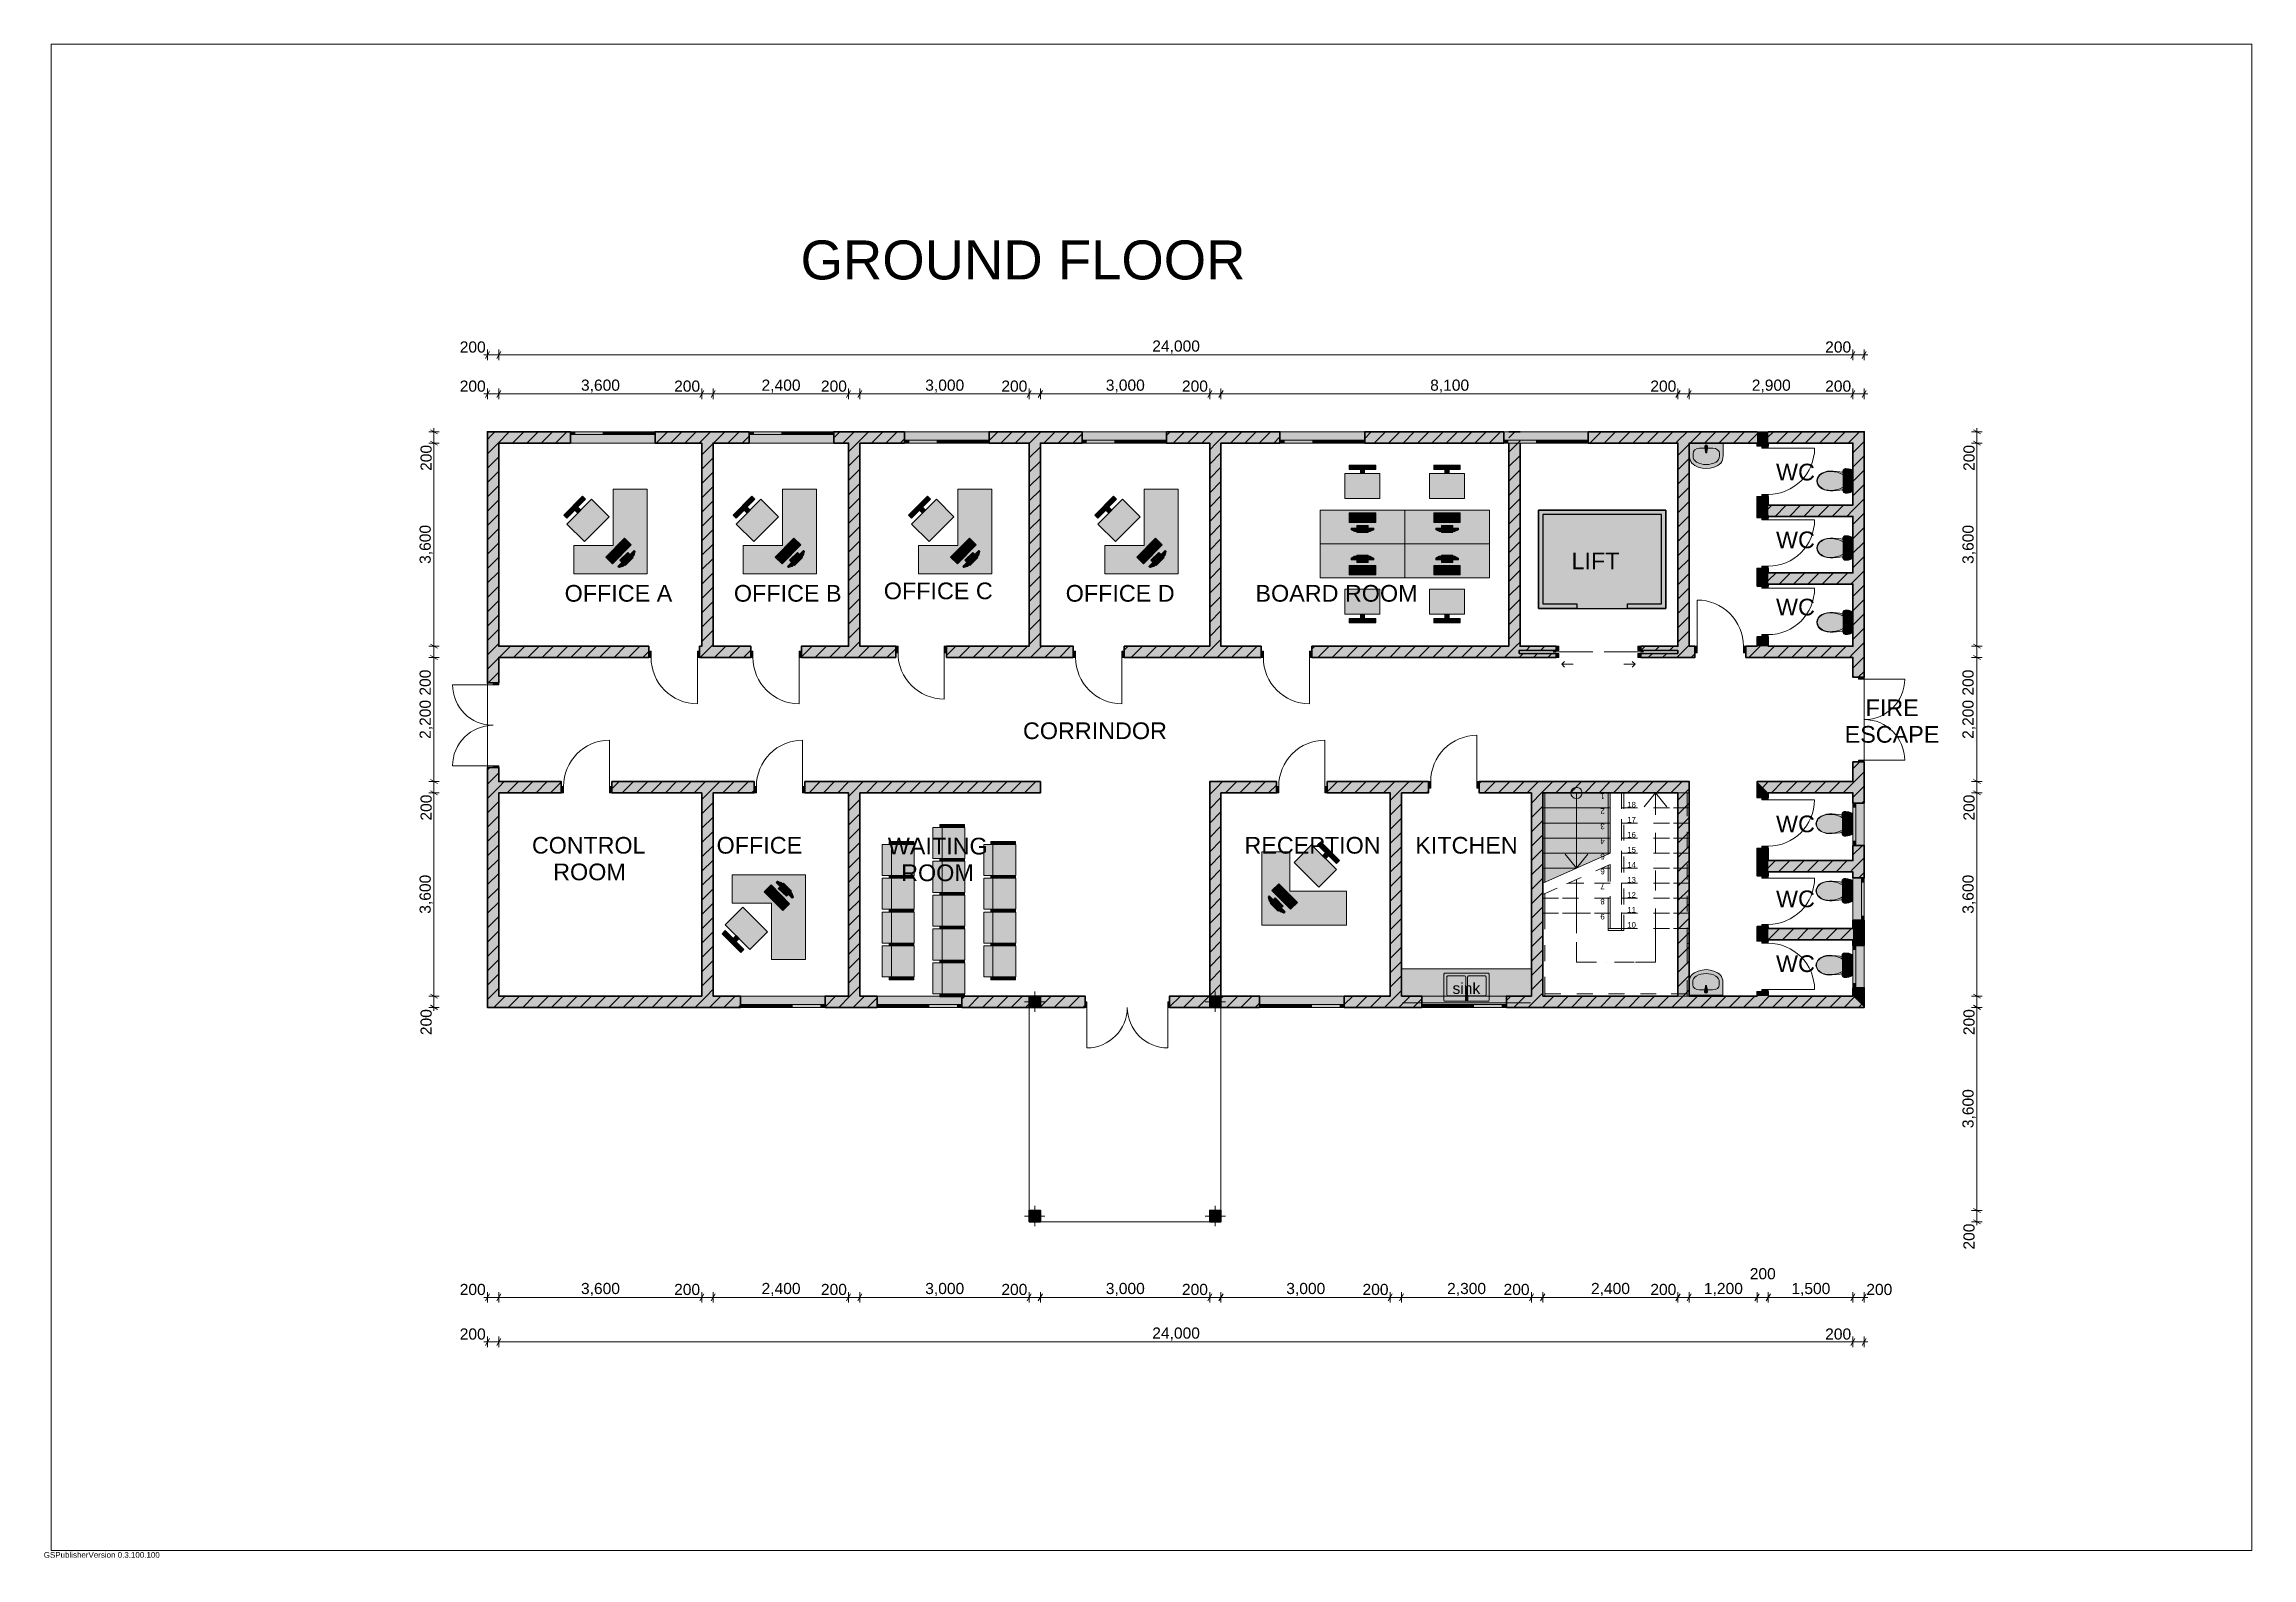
# Model space of a CAD drawing. Header units: millimetres. Extents: x 0.5 to 15.9, y 0.5 to 11.1.
import ezdxf

# ---------------------------------------------------------------- set-up
doc = ezdxf.new("R2010")
doc.units = ezdxf.units.MM
doc.layers.add('PDF_Geometry', color=7, linetype='Continuous', true_color=0x029e21)
doc.layers.add('PDF_Solid Fills', color=7, linetype='Continuous', true_color=0xffffff)
doc.layers.add('PDF_Text', color=7, linetype='Continuous')
doc.styles.add('PDF Arial-BoldMT', font='arial.ttf')
doc.styles.add('PDF ArialMT', font='arial.ttf')

msp = doc.modelspace()

# ---------------------------------------------------------------- texts
at = {"layer": 'PDF_Text', "color": 173, "true_color": 0x5555ff, "attachment_point": 4, "style": 'PDF Arial-BoldMT'}
for s, insert, char_height in [('GROUND FLOOR', (5.822, 9.594), 0.27213), ('WC', (12.628, 8.115), 0.1166), ('WC', (12.628, 7.642), 0.1166), ('LIFT', (11.201, 7.496), 0.1166), ('OFFICE A', (4.176, 7.269), 0.1166), ('OFFICE B', (5.357, 7.269), 0.1166), ('OFFICE C', (6.403, 7.286), 0.1166), ('OFFICE D', (7.672, 7.269), 0.1166), ('BOARD ROOM', (8.996, 7.269), 0.1166), ('WC', (12.628, 7.173), 0.1166), ('CORRINDOR', (7.374, 6.31), 0.1166), ('WC', (12.628, 5.66), 0.1166), ('CONTROL', (3.948, 5.511), 0.1159), (' OFFICE', (5.191, 5.511), 0.1166), ('WAITING', (6.431, 5.505), 0.1166), ('RECEPTION', (8.919, 5.511), 0.1166), ('KITCHEN', (10.111, 5.511), 0.1166), ('ROOM', (4.096, 5.325), 0.1166), ('ROOM', (6.524, 5.319), 0.1166), ('WC', (12.628, 5.137), 0.1166), ('WC', (12.628, 4.685), 0.1166), ('sink', (10.371, 4.513), 0.0778)]:
    msp.add_mtext(s, dxfattribs=dict(at, insert=insert, char_height=char_height))
at = {"layer": 'PDF_Text', "attachment_point": 4}
for s, insert, char_height, style in [('200', (3.444, 8.988), 0.0778, 'PDF ArialMT'), ('24,000', (8.276, 8.988), 0.0778, 'PDF ArialMT'), ('200', (12.971, 8.988), 0.0778, 'PDF ArialMT'), ('200', (3.444, 8.715), 0.0778, 'PDF ArialMT'), ('3,600', (4.29, 8.715), 0.0778, 'PDF ArialMT'), ('200', (4.94, 8.715), 0.0778, 'PDF ArialMT'), ('2,400', (5.55, 8.715), 0.0778, 'PDF ArialMT'), ('200', (5.964, 8.715), 0.0778, 'PDF ArialMT'), ('3,000', (6.692, 8.715), 0.0778, 'PDF ArialMT'), ('200', (7.223, 8.715), 0.0778, 'PDF ArialMT'), ('3,000', (7.952, 8.715), 0.0778, 'PDF ArialMT'), ('200', (8.483, 8.715), 0.0778, 'PDF ArialMT'), ('8,100', (10.215, 8.715), 0.0778, 'PDF ArialMT'), ('200', (11.751, 8.715), 0.0778, 'PDF ArialMT'), ('2,900', (12.459, 8.715), 0.0778, 'PDF ArialMT'), ('200', (12.971, 8.715), 0.0778, 'PDF ArialMT'), ('FIRE', (13.253, 6.471), 0.1166, 'PDF Arial-BoldMT'), ('ESCAPE', (13.107, 6.285), 0.1166, 'PDF Arial-BoldMT'), ('200', (12.445, 2.522), 0.0778, 'PDF ArialMT'), ('200', (3.444, 2.412), 0.0778, 'PDF ArialMT'), ('3,600', (4.29, 2.412), 0.0778, 'PDF ArialMT'), ('200', (4.94, 2.412), 0.0778, 'PDF ArialMT'), ('2,400', (5.55, 2.412), 0.0778, 'PDF ArialMT'), ('200', (5.964, 2.412), 0.0778, 'PDF ArialMT'), ('3,000', (6.692, 2.412), 0.0778, 'PDF ArialMT'), ('200', (7.223, 2.412), 0.0778, 'PDF ArialMT'), ('3,000', (7.952, 2.412), 0.0778, 'PDF ArialMT'), ('200', (8.483, 2.412), 0.0778, 'PDF ArialMT'), ('3,000', (9.211, 2.412), 0.0778, 'PDF ArialMT'), ('200', (9.743, 2.412), 0.0778, 'PDF ArialMT'), ('2,300', (10.333, 2.412), 0.0778, 'PDF ArialMT'), ('200', (10.727, 2.412), 0.0778, 'PDF ArialMT'), ('2,400', (11.337, 2.412), 0.0778, 'PDF ArialMT'), ('200', (11.751, 2.412), 0.0778, 'PDF ArialMT'), ('1,200', (12.125, 2.412), 0.0778, 'PDF ArialMT'), ('1,500', (12.735, 2.412), 0.0778, 'PDF ArialMT'), ('200', (13.258, 2.412), 0.0778, 'PDF ArialMT'), ('200', (3.444, 2.101), 0.0778, 'PDF ArialMT'), ('24,000', (8.276, 2.101), 0.0778, 'PDF ArialMT'), ('200', (12.971, 2.101), 0.0778, 'PDF ArialMT')]:
    msp.add_mtext(s, dxfattribs=dict(at, insert=insert, char_height=char_height, style=style))
at = {"layer": 'PDF_Text', "char_height": 0.0778, "attachment_point": 4, "rotation": 90, "style": 'PDF ArialMT'}
for s, insert in [('200', (3.21, 8.124)), ('200', (13.975, 8.124)), ('3,600', (3.21, 7.475)), ('3,600', (13.975, 7.475)), ('2,200 200', (3.21, 6.254)), ('2,200 200', (13.975, 6.254)), ('200', (3.21, 5.684)), ('200', (13.975, 5.684)), ('3,600', (3.21, 5.034)), ('3,600', (13.975, 5.034)), ('200', (3.21, 4.187)), ('200', (13.975, 4.187)), ('3,600', (13.975, 3.538)), ('200', (13.975, 2.691))]:
    msp.add_mtext(s, dxfattribs=dict(at, insert=insert))
at = {"layer": 'PDF_Text', "color": 251, "true_color": 0x6a6a6a, "char_height": 0.0389, "attachment_point": 4, "rotation": 180, "style": 'PDF ArialMT'}
for s, insert in [('1', (11.433, 5.854)), ('2', (11.433, 5.749)), ('4', (11.433, 5.539)), ('3', (11.433, 5.644)), ('5', (11.433, 5.434)), ('6', (11.433, 5.329)), ('7', (11.433, 5.224)), ('8', (11.433, 5.119)), ('9', (11.433, 5.014))]:
    msp.add_mtext(s, dxfattribs=dict(at, insert=insert))
at = {"layer": 'PDF_Text', "color": 251, "true_color": 0x6a6a6a, "char_height": 0.0389, "attachment_point": 4, "style": 'PDF ArialMT'}
for s, insert in [('18', (11.59, 5.795)), ('17', (11.59, 5.69)), ('16', (11.59, 5.585)), ('15', (11.59, 5.48)), ('14', (11.59, 5.375)), ('13', (11.59, 5.27)), ('12', (11.59, 5.165)), ('11', (11.59, 5.061)), ('10', (11.59, 4.956))]:
    msp.add_mtext(s, dxfattribs=dict(at, insert=insert))
at = {"layer": 'PDF_Text', "color": 7, "true_color": 0xffffff, "insert": (0.542, 0.56), "char_height": 0.03977, "attachment_point": 4, "style": 'PDF ArialMT'}
msp.add_mtext('GSPublisherVersion 0.3.100.100', dxfattribs=at)

# ---------------------------------------------------------------- hatches: boundary and pattern name
at = {"layer": 'PDF_Solid Fills', "transparency": 33554559}
for points in [[(3.637, 8.397), (4.216, 8.397), (4.216, 8.377), (4.216, 8.318), (3.716, 8.318)], [(3.716, 8.318), (3.716, 6.645), (3.677, 6.645), (3.637, 6.645), (3.637, 8.397)], [(4.807, 8.397), (4.807, 8.377), (4.807, 8.318), (4.216, 8.318), (4.216, 8.377), (4.216, 8.397)], [(4.807, 8.318), (4.807, 8.377), (4.807, 8.397), (5.463, 8.397), (5.463, 8.377), (5.463, 8.318)], [(6.054, 8.397), (6.054, 8.377), (6.054, 8.318), (5.463, 8.318), (5.463, 8.377), (5.463, 8.397)], [(6.054, 8.318), (6.054, 8.377), (6.054, 8.397), (6.547, 8.397), (6.547, 8.338), (6.547, 8.318)], [(7.138, 8.318), (6.547, 8.318), (6.547, 8.338), (6.547, 8.397), (7.138, 8.397), (7.138, 8.338)], [(7.138, 8.338), (7.138, 8.397), (7.786, 8.397), (7.786, 8.338), (7.786, 8.318), (7.138, 8.318)], [(8.376, 8.318), (7.786, 8.318), (7.786, 8.338), (7.786, 8.397), (8.376, 8.397), (8.376, 8.338)], [(8.376, 8.338), (8.376, 8.397), (9.167, 8.397), (9.167, 8.338), (9.167, 8.318), (8.376, 8.318)], [(9.758, 8.318), (9.167, 8.318), (9.167, 8.338), (9.167, 8.397), (9.758, 8.397), (9.758, 8.338)], [(9.758, 8.338), (9.758, 8.397), (10.728, 8.397), (10.728, 8.338), (10.728, 8.318), (9.758, 8.318)], [(11.318, 8.318), (10.728, 8.318), (10.728, 8.338), (10.728, 8.397), (11.318, 8.397), (11.318, 8.338)], [(11.944, 8.397), (11.944, 8.318), (11.318, 8.318), (11.318, 8.338), (11.318, 8.397)], [(12.496, 8.397), (12.574, 8.397), (12.574, 8.298), (12.529, 8.298), (12.496, 8.298)], [(13.165, 8.397), (13.244, 8.397), (13.244, 6.684), (13.204, 6.684), (13.165, 6.684)], [(12.023, 8.318), (12.259, 8.318), (12.259, 8.228), (12.258, 8.214), (12.255, 8.202), (12.249, 8.19), (12.242, 8.179), (12.233, 8.17), (12.222, 8.162), (12.196, 8.15), (12.169, 8.143), (12.141, 8.141), (12.113, 8.143), (12.086, 8.15), (12.061, 8.162), (12.05, 8.17), (12.041, 8.179), (12.033, 8.19), (12.028, 8.202), (12.024, 8.214), (12.023, 8.228)], [(12.131, 8.295), (12.134, 8.302), (12.141, 8.305), (12.148, 8.302), (12.151, 8.295), (12.15, 8.279), (12.148, 8.275), (12.146, 8.254), (12.144, 8.251), (12.141, 8.25), (12.138, 8.251), (12.137, 8.254), (12.134, 8.275), (12.133, 8.279)], [(12.986, 8.121), (13.007, 8.123), (13.027, 8.122), (13.165, 8.109), (13.165, 7.998), (13.027, 7.986), (13.007, 7.985), (12.986, 7.987), (12.967, 7.992), (12.948, 8), (12.934, 8.01), (12.922, 8.023), (12.915, 8.038), (12.913, 8.054), (12.915, 8.07), (12.922, 8.085), (12.934, 8.098), (12.948, 8.108), (12.967, 8.116)], [(13.165, 8.128), (13.165, 7.98), (13.159, 7.978), (13.153, 7.975), (13.147, 7.973), (13.14, 7.971), (13.134, 7.97), (13.127, 7.969), (13.121, 7.969), (13.114, 7.968), (13.11, 7.969), (13.105, 7.97), (13.102, 7.973), (13.098, 7.976), (13.096, 7.98), (13.094, 7.984), (13.094, 7.989), (13.094, 7.993), (13.097, 8.008), (13.099, 8.023), (13.1, 8.039), (13.1, 8.054), (13.1, 8.069), (13.099, 8.085), (13.097, 8.1), (13.094, 8.115), (13.094, 8.119), (13.094, 8.124), (13.096, 8.128), (13.098, 8.132), (13.102, 8.135), (13.105, 8.138), (13.11, 8.139), (13.114, 8.14), (13.121, 8.139), (13.127, 8.139), (13.134, 8.138), (13.14, 8.137), (13.147, 8.135), (13.153, 8.133), (13.159, 8.13)], [(4.751, 7.406), (4.239, 7.406), (4.239, 7.603), (4.515, 7.603), (4.515, 7.996), (4.751, 7.996)], [(5.933, 7.406), (5.421, 7.406), (5.421, 7.603), (5.697, 7.603), (5.697, 7.996), (5.933, 7.996)], [(7.157, 7.406), (6.645, 7.406), (6.645, 7.603), (6.92, 7.603), (6.92, 7.996), (7.157, 7.996)], [(8.456, 7.406), (7.944, 7.406), (7.944, 7.603), (8.22, 7.603), (8.22, 7.996), (8.456, 7.996)], [(12.496, 7.798), (12.496, 7.944), (12.529, 7.944), (12.574, 7.944), (12.574, 7.798), (12.529, 7.798)], [(9.821, 7.725), (9.821, 7.713), (9.797, 7.701), (9.782, 7.701), (9.782, 7.693), (9.703, 7.693), (9.703, 7.701), (9.687, 7.701), (9.664, 7.713), (9.664, 7.725), (9.703, 7.725), (9.703, 7.744), (9.782, 7.744), (9.782, 7.725)], [(10.412, 7.725), (10.412, 7.713), (10.388, 7.701), (10.372, 7.701), (10.372, 7.693), (10.293, 7.693), (10.293, 7.701), (10.278, 7.701), (10.254, 7.713), (10.254, 7.725), (10.293, 7.725), (10.293, 7.744), (10.372, 7.744), (10.372, 7.725)], [(4.66, 7.569), (4.668, 7.561), (4.66, 7.536), (4.648, 7.525), (4.654, 7.519), (4.598, 7.463), (4.593, 7.469), (4.582, 7.458), (4.557, 7.449), (4.548, 7.458), (4.576, 7.486), (4.562, 7.5), (4.618, 7.555), (4.632, 7.541)], [(5.842, 7.569), (5.85, 7.561), (5.842, 7.536), (5.831, 7.525), (5.836, 7.519), (5.78, 7.463), (5.775, 7.469), (5.764, 7.458), (5.739, 7.449), (5.73, 7.458), (5.758, 7.486), (5.744, 7.5), (5.8, 7.555), (5.814, 7.541)], [(7.065, 7.569), (7.074, 7.561), (7.065, 7.536), (7.054, 7.525), (7.06, 7.519), (7.004, 7.463), (6.998, 7.469), (6.987, 7.458), (6.962, 7.449), (6.954, 7.458), (6.982, 7.486), (6.968, 7.5), (7.024, 7.555), (7.037, 7.541)], [(8.365, 7.569), (8.373, 7.561), (8.365, 7.536), (8.353, 7.525), (8.359, 7.519), (8.303, 7.463), (8.298, 7.469), (8.287, 7.458), (8.262, 7.449), (8.253, 7.458), (8.281, 7.486), (8.267, 7.5), (8.323, 7.555), (8.337, 7.541)], [(12.986, 7.653), (13.007, 7.655), (13.027, 7.654), (13.165, 7.642), (13.165, 7.531), (13.027, 7.518), (13.007, 7.517), (12.986, 7.519), (12.967, 7.524), (12.948, 7.532), (12.934, 7.542), (12.922, 7.555), (12.915, 7.57), (12.913, 7.586), (12.915, 7.602), (12.922, 7.617), (12.934, 7.63), (12.948, 7.64), (12.967, 7.648)], [(13.165, 7.66), (13.165, 7.513), (13.159, 7.51), (13.153, 7.507), (13.147, 7.505), (13.14, 7.503), (13.134, 7.502), (13.127, 7.501), (13.121, 7.501), (13.114, 7.5), (13.11, 7.501), (13.105, 7.502), (13.102, 7.505), (13.098, 7.508), (13.096, 7.512), (13.094, 7.516), (13.094, 7.521), (13.094, 7.525), (13.097, 7.54), (13.099, 7.555), (13.1, 7.571), (13.1, 7.586), (13.1, 7.601), (13.099, 7.617), (13.097, 7.632), (13.094, 7.647), (13.094, 7.651), (13.094, 7.656), (13.096, 7.66), (13.098, 7.664), (13.102, 7.667), (13.105, 7.67), (13.11, 7.671), (13.114, 7.672), (13.121, 7.671), (13.127, 7.671), (13.134, 7.67), (13.14, 7.669), (13.147, 7.667), (13.153, 7.665), (13.159, 7.662)], [(9.664, 7.504), (9.664, 7.516), (9.687, 7.528), (9.703, 7.528), (9.703, 7.536), (9.782, 7.536), (9.782, 7.528), (9.797, 7.528), (9.821, 7.516), (9.821, 7.504), (9.782, 7.504), (9.782, 7.485), (9.703, 7.485), (9.703, 7.504)], [(10.254, 7.504), (10.254, 7.516), (10.278, 7.528), (10.293, 7.528), (10.293, 7.536), (10.372, 7.536), (10.372, 7.528), (10.388, 7.528), (10.412, 7.516), (10.412, 7.504), (10.372, 7.504), (10.372, 7.485), (10.293, 7.485), (10.293, 7.504)], [(12.496, 7.32), (12.496, 7.443), (12.529, 7.443), (12.574, 7.443), (12.574, 7.32), (12.529, 7.32)], [(12.986, 7.134), (13.007, 7.136), (13.027, 7.136), (13.165, 7.123), (13.165, 7.012), (13.027, 6.999), (13.007, 6.999), (12.986, 7.001), (12.967, 7.006), (12.948, 7.013), (12.934, 7.023), (12.922, 7.036), (12.915, 7.051), (12.913, 7.068), (12.915, 7.084), (12.922, 7.099), (12.934, 7.112), (12.948, 7.122), (12.967, 7.129)], [(13.165, 7.141), (13.165, 6.994), (13.159, 6.991), (13.153, 6.989), (13.147, 6.987), (13.14, 6.985), (13.134, 6.984), (13.127, 6.983), (13.121, 6.982), (13.114, 6.982), (13.11, 6.983), (13.105, 6.984), (13.102, 6.986), (13.098, 6.99), (13.096, 6.993), (13.094, 6.998), (13.094, 7.002), (13.094, 7.007), (13.097, 7.022), (13.099, 7.037), (13.1, 7.052), (13.1, 7.068), (13.1, 7.083), (13.099, 7.098), (13.097, 7.113), (13.094, 7.128), (13.094, 7.133), (13.094, 7.138), (13.096, 7.142), (13.098, 7.146), (13.102, 7.149), (13.105, 7.151), (13.11, 7.153), (13.114, 7.153), (13.121, 7.153), (13.127, 7.153), (13.134, 7.152), (13.14, 7.15), (13.147, 7.148), (13.153, 7.146), (13.159, 7.144)], [(12.496, 6.901), (12.496, 6.966), (12.529, 6.966), (12.574, 6.966), (12.574, 6.901)], [(4.763, 6.901), (4.763, 6.867), (4.763, 6.822), (3.716, 6.822), (3.716, 6.901)], [(5.474, 6.901), (5.474, 6.867), (5.474, 6.822), (5.118, 6.822), (5.118, 6.867), (5.118, 6.901)], [(5.828, 6.901), (6.486, 6.901), (6.486, 6.855), (6.486, 6.822), (5.828, 6.822), (5.828, 6.867)], [(6.841, 6.855), (6.841, 6.901), (7.725, 6.901), (7.725, 6.867), (7.725, 6.822), (6.841, 6.822)], [(8.08, 6.867), (8.08, 6.901), (9.035, 6.901), (9.035, 6.867), (9.035, 6.822), (8.08, 6.822)], [(9.39, 6.822), (9.39, 6.867), (9.39, 6.901), (11.094, 6.901), (11.094, 6.871), (10.836, 6.871), (10.836, 6.851), (11.094, 6.851), (11.094, 6.822)], [(11.684, 6.901), (12.062, 6.901), (12.062, 6.855), (12.062, 6.822), (11.684, 6.822), (11.684, 6.851), (11.942, 6.851), (11.942, 6.871), (11.684, 6.871)], [(12.417, 6.855), (12.417, 6.901), (13.165, 6.901), (13.165, 6.822), (12.417, 6.822)], [(3.637, 4.381), (3.637, 6.054), (3.677, 6.054), (3.716, 6.054), (3.716, 4.46)], [(13.165, 5.806), (13.165, 6.093), (13.204, 6.093), (13.244, 6.093), (13.244, 5.806), (13.185, 5.806)], [(4.152, 5.956), (4.152, 5.922), (4.152, 5.877), (3.716, 5.877), (3.716, 5.956)], [(5.498, 5.956), (5.498, 5.922), (5.498, 5.877), (4.506, 5.877), (4.506, 5.922), (4.506, 5.956)], [(7.496, 5.956), (7.496, 5.877), (5.852, 5.877), (5.852, 5.922), (5.852, 5.956)], [(8.677, 5.956), (9.143, 5.956), (9.143, 5.922), (9.143, 5.877), (8.755, 5.877)], [(9.497, 5.956), (10.203, 5.956), (10.203, 5.91), (10.203, 5.877), (9.497, 5.877), (9.497, 5.922)], [(10.557, 5.956), (12.023, 5.956), (11.944, 5.877), (10.557, 5.877), (10.557, 5.91)], [(12.496, 5.956), (12.574, 5.877), (12.574, 5.845), (12.529, 5.845), (12.496, 5.845)], [(12.981, 5.728), (13.001, 5.73), (13.021, 5.73), (13.159, 5.717), (13.159, 5.606), (13.021, 5.593), (13.001, 5.593), (12.981, 5.595), (12.961, 5.6), (12.943, 5.607), (12.928, 5.617), (12.917, 5.63), (12.91, 5.645), (12.907, 5.661), (12.91, 5.678), (12.917, 5.693), (12.928, 5.706), (12.943, 5.716), (12.961, 5.723)], [(13.159, 5.735), (13.159, 5.588), (13.153, 5.585), (13.147, 5.583), (13.141, 5.581), (13.135, 5.579), (13.128, 5.578), (13.122, 5.577), (13.115, 5.576), (13.109, 5.576), (13.104, 5.576), (13.1, 5.578), (13.096, 5.58), (13.093, 5.583), (13.09, 5.587), (13.089, 5.591), (13.088, 5.596), (13.088, 5.601), (13.091, 5.616), (13.093, 5.631), (13.094, 5.646), (13.094, 5.661), (13.094, 5.677), (13.093, 5.692), (13.091, 5.707), (13.088, 5.722), (13.088, 5.727), (13.089, 5.731), (13.09, 5.736), (13.093, 5.739), (13.096, 5.743), (13.1, 5.745), (13.104, 5.747), (13.109, 5.747), (13.115, 5.747), (13.122, 5.746), (13.128, 5.745), (13.135, 5.744), (13.141, 5.742), (13.147, 5.74), (13.153, 5.738)], [(13.165, 5.511), (13.165, 5.806), (13.185, 5.806), (13.244, 5.806), (13.244, 5.511), (13.185, 5.511)], [(9.04, 4.955), (9.04, 5.467), (9.237, 5.467), (9.237, 5.191), (9.631, 5.191), (9.631, 4.955)], [(12.496, 5.299), (12.496, 5.49), (12.529, 5.49), (12.574, 5.49), (12.574, 5.299), (12.529, 5.299)], [(13.165, 5.284), (13.165, 5.511), (13.185, 5.511), (13.244, 5.511), (13.244, 5.284), (13.224, 5.284)], [(5.856, 5.305), (5.856, 4.715), (5.62, 4.715), (5.62, 5.108), (5.344, 5.108), (5.344, 5.305)], [(5.653, 5.253), (5.661, 5.261), (5.687, 5.253), (5.698, 5.242), (5.703, 5.248), (5.759, 5.192), (5.753, 5.186), (5.764, 5.175), (5.773, 5.15), (5.764, 5.142), (5.737, 5.17), (5.723, 5.156), (5.667, 5.211), (5.681, 5.225)], [(12.981, 5.26), (13.001, 5.262), (13.021, 5.262), (13.159, 5.249), (13.159, 5.138), (13.021, 5.125), (13.001, 5.125), (12.981, 5.127), (12.961, 5.132), (12.943, 5.139), (12.928, 5.149), (12.917, 5.162), (12.91, 5.177), (12.907, 5.193), (12.91, 5.21), (12.917, 5.225), (12.928, 5.238), (12.943, 5.248), (12.961, 5.255)], [(13.159, 5.267), (13.159, 5.12), (13.153, 5.117), (13.147, 5.115), (13.141, 5.113), (13.135, 5.111), (13.128, 5.11), (13.122, 5.109), (13.115, 5.108), (13.109, 5.108), (13.104, 5.108), (13.1, 5.11), (13.096, 5.112), (13.093, 5.115), (13.09, 5.119), (13.089, 5.124), (13.088, 5.128), (13.088, 5.133), (13.091, 5.148), (13.093, 5.163), (13.094, 5.178), (13.094, 5.193), (13.094, 5.209), (13.093, 5.224), (13.091, 5.239), (13.088, 5.254), (13.088, 5.259), (13.089, 5.263), (13.09, 5.268), (13.093, 5.271), (13.096, 5.275), (13.1, 5.277), (13.104, 5.279), (13.109, 5.279), (13.115, 5.279), (13.122, 5.278), (13.128, 5.277), (13.135, 5.276), (13.141, 5.274), (13.147, 5.272), (13.153, 5.27)], [(13.244, 4.989), (13.224, 4.989), (13.165, 4.989), (13.165, 5.284), (13.224, 5.284), (13.244, 5.284)], [(9.204, 5.047), (9.195, 5.038), (9.17, 5.047), (9.159, 5.058), (9.154, 5.052), (9.098, 5.108), (9.104, 5.113), (9.092, 5.125), (9.084, 5.15), (9.092, 5.158), (9.12, 5.13), (9.134, 5.144), (9.19, 5.088), (9.176, 5.075)], [(12.496, 4.844), (12.496, 4.944), (12.529, 4.944), (12.574, 4.944), (12.574, 4.844), (12.529, 4.844)], [(13.224, 4.989), (13.244, 4.989), (13.244, 4.813), (13.185, 4.813), (13.165, 4.813), (13.165, 4.989)], [(13.165, 4.813), (13.185, 4.813), (13.244, 4.813), (13.244, 4.518), (13.185, 4.518), (13.165, 4.518)], [(12.258, 4.467), (12.022, 4.467), (12.022, 4.557), (12.023, 4.57), (12.026, 4.583), (12.032, 4.595), (12.039, 4.606), (12.048, 4.615), (12.059, 4.622), (12.085, 4.634), (12.112, 4.641), (12.14, 4.644), (12.168, 4.641), (12.195, 4.634), (12.22, 4.622), (12.231, 4.615), (12.24, 4.606), (12.248, 4.595), (12.253, 4.583), (12.257, 4.57), (12.258, 4.557)], [(12.981, 4.742), (13.001, 4.744), (13.021, 4.743), (13.159, 4.731), (13.159, 4.62), (13.021, 4.607), (13.001, 4.606), (12.981, 4.608), (12.961, 4.613), (12.943, 4.621), (12.928, 4.631), (12.917, 4.644), (12.91, 4.659), (12.907, 4.675), (12.91, 4.691), (12.917, 4.706), (12.928, 4.719), (12.943, 4.729), (12.961, 4.737)], [(13.159, 4.749), (13.159, 4.602), (13.153, 4.599), (13.147, 4.596), (13.141, 4.594), (13.135, 4.592), (13.128, 4.591), (13.122, 4.59), (13.115, 4.59), (13.109, 4.589), (13.104, 4.59), (13.1, 4.591), (13.096, 4.594), (13.093, 4.597), (13.09, 4.601), (13.089, 4.605), (13.088, 4.61), (13.088, 4.614), (13.091, 4.629), (13.093, 4.645), (13.094, 4.66), (13.094, 4.675), (13.094, 4.69), (13.093, 4.706), (13.091, 4.721), (13.088, 4.736), (13.088, 4.74), (13.089, 4.745), (13.09, 4.749), (13.093, 4.753), (13.096, 4.756), (13.1, 4.759), (13.104, 4.76), (13.109, 4.761), (13.115, 4.76), (13.122, 4.76), (13.128, 4.759), (13.135, 4.758), (13.141, 4.756), (13.147, 4.754), (13.153, 4.751)], [(10.618, 4.619), (10.624, 4.617), (10.626, 4.612), (10.626, 4.43), (10.624, 4.425), (10.618, 4.423), (10.319, 4.423), (10.314, 4.425), (10.311, 4.43), (10.311, 4.612), (10.314, 4.617), (10.319, 4.619)], [(10.472, 4.512), (10.472, 4.434), (10.471, 4.432), (10.469, 4.431), (10.466, 4.432), (10.465, 4.434), (10.465, 4.512), (10.466, 4.515), (10.469, 4.516), (10.471, 4.515)], [(12.15, 4.489), (12.147, 4.482), (12.14, 4.479), (12.133, 4.482), (12.13, 4.489), (12.131, 4.506), (12.133, 4.51), (12.135, 4.53), (12.137, 4.533), (12.14, 4.534), (12.143, 4.533), (12.144, 4.53), (12.147, 4.51), (12.148, 4.506)], [(12.496, 4.46), (12.496, 4.49), (12.529, 4.49), (12.574, 4.49), (12.574, 4.46)], [(13.165, 4.46), (13.165, 4.518), (13.185, 4.518), (13.244, 4.518), (13.244, 4.381)], [(3.716, 4.46), (5.402, 4.46), (5.402, 4.401), (5.402, 4.381), (3.637, 4.381)], [(5.402, 4.381), (5.402, 4.401), (5.402, 4.46), (5.993, 4.46), (5.993, 4.401), (5.993, 4.381)], [(6.356, 4.46), (6.356, 4.401), (6.356, 4.381), (5.993, 4.381), (5.993, 4.401), (5.993, 4.46)], [(6.356, 4.381), (6.356, 4.401), (6.356, 4.46), (6.947, 4.46), (6.947, 4.401), (6.947, 4.381)], [(7.417, 4.46), (7.417, 4.381), (6.947, 4.381), (6.947, 4.401), (6.947, 4.46)], [(7.496, 4.46), (7.807, 4.46), (7.807, 4.42), (7.807, 4.381), (7.496, 4.381)], [(8.677, 4.46), (8.677, 4.381), (8.397, 4.381), (8.397, 4.42), (8.397, 4.46)], [(9.025, 4.46), (9.025, 4.401), (9.025, 4.381), (8.755, 4.381), (8.755, 4.46)], [(9.025, 4.381), (9.025, 4.401), (9.025, 4.46), (9.615, 4.46), (9.615, 4.401), (9.615, 4.381)], [(10.156, 4.46), (10.156, 4.401), (10.156, 4.381), (9.615, 4.381), (9.615, 4.401), (9.615, 4.46)], [(10.156, 4.381), (10.156, 4.401), (10.156, 4.46), (10.747, 4.46), (10.747, 4.401), (10.747, 4.381)], [(10.477, 4.454), (10.477, 4.429), (10.461, 4.429), (10.461, 4.454), (10.465, 4.454), (10.465, 4.434), (10.466, 4.432), (10.469, 4.431), (10.471, 4.432), (10.472, 4.434), (10.472, 4.454)], [(13.165, 4.46), (13.244, 4.381), (10.747, 4.381), (10.747, 4.401), (10.747, 4.46)]]:
    msp.add_hatch(color=256, dxfattribs=at).paths.add_polyline_path(points)

# ---------------------------------------------------------------- linework, layer by layer
at = {"layer": 'PDF_Geometry', "color": 7, "lineweight": 13}
msp.add_lwpolyline([(0.594, 11.102), (15.948, 11.102), (15.948, 0.59), (0.594, 0.59)], close=True, dxfattribs=at)
for points in [[(3.652, 8.958), (3.623, 8.909)], [(3.637, 8.896), (3.637, 8.97)], [(3.73, 8.958), (3.702, 8.909)], [(3.716, 8.896), (3.716, 8.97)], [(13.179, 8.958), (13.151, 8.909)], [(13.165, 8.896), (13.165, 8.97)], [(13.229, 8.909), (13.258, 8.958)], [(13.244, 8.896), (13.244, 8.97)], [(3.613, 8.933), (3.637, 8.933), (3.716, 8.933), (13.165, 8.933), (13.244, 8.933), (13.268, 8.933)], [(3.613, 8.661), (3.637, 8.661), (3.716, 8.661), (5.133, 8.661), (5.212, 8.661), (6.157, 8.661), (6.236, 8.661), (7.417, 8.661), (7.496, 8.661), (8.677, 8.661), (8.755, 8.661), (11.944, 8.661), (12.023, 8.661), (13.165, 8.661), (13.244, 8.661), (13.268, 8.661)], [(3.652, 8.686), (3.623, 8.636)], [(3.637, 8.624), (3.637, 8.698)], [(3.73, 8.686), (3.702, 8.636)], [(3.716, 8.624), (3.716, 8.698)], [(5.148, 8.686), (5.119, 8.636)], [(5.133, 8.624), (5.133, 8.698)], [(5.226, 8.686), (5.198, 8.636)], [(5.212, 8.624), (5.212, 8.698)], [(6.171, 8.686), (6.143, 8.636)], [(6.157, 8.624), (6.157, 8.698)], [(6.25, 8.686), (6.222, 8.636)], [(6.236, 8.624), (6.236, 8.698)], [(7.431, 8.686), (7.403, 8.636)], [(7.417, 8.624), (7.417, 8.698)], [(7.51, 8.686), (7.481, 8.636)], [(7.496, 8.624), (7.496, 8.698)], [(8.691, 8.686), (8.663, 8.636)], [(8.677, 8.624), (8.677, 8.698)], [(8.77, 8.686), (8.741, 8.636)], [(8.755, 8.624), (8.755, 8.698)], [(11.959, 8.686), (11.93, 8.636)], [(11.944, 8.624), (11.944, 8.698)], [(12.037, 8.686), (12.009, 8.636)], [(12.023, 8.624), (12.023, 8.698)], [(13.179, 8.686), (13.151, 8.636)], [(13.165, 8.624), (13.165, 8.698)], [(13.229, 8.636), (13.258, 8.686)], [(13.244, 8.624), (13.244, 8.698)], [(3.301, 8.397), (3.228, 8.397)], [(3.289, 8.382), (3.24, 8.411)], [(3.24, 8.332), (3.289, 8.304)], [(3.264, 4.357), (3.264, 4.381), (3.264, 4.46), (3.264, 5.877), (3.264, 5.956), (3.264, 6.822), (3.264, 6.901), (3.264, 8.318), (3.264, 8.397), (3.264, 8.421)], [(14.066, 8.397), (13.992, 8.397)], [(14.054, 8.382), (14.005, 8.411)], [(14.005, 8.332), (14.054, 8.304)], [(14.029, 2.861), (14.029, 2.885), (14.029, 2.964), (14.029, 4.381), (14.029, 4.46), (14.029, 5.877), (14.029, 5.956), (14.029, 6.822), (14.029, 6.901), (14.029, 8.318), (14.029, 8.397), (14.029, 8.421)], [(3.301, 8.318), (3.228, 8.318)], [(14.066, 8.318), (13.992, 8.318)], [(3.301, 6.901), (3.228, 6.901)], [(3.301, 6.822), (3.228, 6.822)], [(3.24, 6.915), (3.289, 6.886)], [(3.24, 6.836), (3.289, 6.808)], [(14.066, 6.901), (13.992, 6.901)], [(14.066, 6.822), (13.992, 6.822)], [(14.005, 6.915), (14.054, 6.886)], [(14.005, 6.836), (14.054, 6.808)], [(3.301, 5.956), (3.228, 5.956)], [(3.301, 5.877), (3.228, 5.877)], [(3.24, 5.97), (3.289, 5.942)], [(3.24, 5.891), (3.289, 5.863)], [(14.066, 5.956), (13.992, 5.956)], [(14.066, 5.877), (13.992, 5.877)], [(14.005, 5.97), (14.054, 5.942)], [(14.005, 5.891), (14.054, 5.863)], [(3.24, 4.474), (3.289, 4.445)], [(14.005, 4.474), (14.054, 4.445)], [(3.301, 4.46), (3.228, 4.46)], [(3.301, 4.381), (3.228, 4.381)], [(3.24, 4.395), (3.289, 4.367)], [(14.066, 4.46), (13.992, 4.46)], [(14.066, 4.381), (13.992, 4.381)], [(14.005, 4.395), (14.054, 4.367)], [(14.066, 2.964), (13.992, 2.964)], [(14.005, 2.978), (14.054, 2.949)], [(14.066, 2.885), (13.992, 2.885)], [(14.005, 2.899), (14.054, 2.871)], [(3.613, 2.357), (3.637, 2.357), (3.716, 2.357), (5.133, 2.357), (5.212, 2.357), (6.157, 2.357), (6.236, 2.357), (7.417, 2.357), (7.496, 2.357), (8.677, 2.357), (8.755, 2.357), (9.937, 2.357), (10.015, 2.357), (10.921, 2.357), (11, 2.357), (11.944, 2.357), (12.023, 2.357), (12.496, 2.357), (12.574, 2.357), (13.165, 2.357), (13.244, 2.357), (13.268, 2.357)], [(3.652, 2.382), (3.623, 2.333)], [(3.637, 2.321), (3.637, 2.394)], [(3.73, 2.382), (3.702, 2.333)], [(3.716, 2.321), (3.716, 2.394)], [(5.148, 2.382), (5.119, 2.333)], [(5.133, 2.321), (5.133, 2.394)], [(5.226, 2.382), (5.198, 2.333)], [(5.212, 2.321), (5.212, 2.394)], [(6.171, 2.382), (6.143, 2.333)], [(6.157, 2.321), (6.157, 2.394)], [(6.25, 2.382), (6.222, 2.333)], [(6.236, 2.321), (6.236, 2.394)], [(7.431, 2.382), (7.403, 2.333)], [(7.417, 2.321), (7.417, 2.394)], [(7.51, 2.382), (7.481, 2.333)], [(7.496, 2.321), (7.496, 2.394)], [(8.691, 2.382), (8.663, 2.333)], [(8.677, 2.321), (8.677, 2.394)], [(8.77, 2.382), (8.741, 2.333)], [(8.755, 2.321), (8.755, 2.394)], [(9.951, 2.382), (9.922, 2.333)], [(9.937, 2.321), (9.937, 2.394)], [(10.03, 2.382), (10.001, 2.333)], [(10.015, 2.321), (10.015, 2.394)], [(10.935, 2.382), (10.907, 2.333)], [(10.921, 2.321), (10.921, 2.394)], [(11.014, 2.382), (10.985, 2.333)], [(11, 2.321), (11, 2.394)], [(11.959, 2.382), (11.93, 2.333)], [(11.944, 2.321), (11.944, 2.394)], [(12.037, 2.382), (12.009, 2.333)], [(12.023, 2.321), (12.023, 2.394)], [(12.51, 2.382), (12.481, 2.333)], [(12.496, 2.321), (12.496, 2.394)], [(12.589, 2.382), (12.56, 2.333)], [(12.574, 2.321), (12.574, 2.394)], [(13.179, 2.382), (13.151, 2.333)], [(13.165, 2.321), (13.165, 2.394)], [(13.229, 2.333), (13.258, 2.382)], [(13.244, 2.321), (13.244, 2.394)], [(3.613, 2.047), (3.637, 2.047), (3.716, 2.047), (13.165, 2.047), (13.244, 2.047), (13.268, 2.047)], [(3.652, 2.071), (3.623, 2.022)], [(3.637, 2.01), (3.637, 2.084)], [(3.73, 2.071), (3.702, 2.022)], [(3.716, 2.01), (3.716, 2.084)], [(13.179, 2.071), (13.151, 2.022)], [(13.165, 2.01), (13.165, 2.084)], [(13.229, 2.022), (13.258, 2.071)], [(13.244, 2.01), (13.244, 2.084)]]:
    msp.add_lwpolyline(points, dxfattribs=at)
at = {"layer": 'PDF_Geometry', "color": 123, "lineweight": 18, "true_color": 0x71cebe}
msp.add_lwpolyline([(3.637, 8.397), (13.244, 8.397), (13.244, 4.381), (8.755, 4.381), (8.755, 2.885), (7.417, 2.885), (7.417, 4.381), (3.637, 4.381)], close=True, dxfattribs=at)
at = {"layer": 'PDF_Geometry', "color": 21, "lineweight": 9, "true_color": 0xff9955}
for points in [[(3.79, 8.397), (3.714, 8.32), (3.637, 8.244)], [(3.69, 8.397), (3.664, 8.37), (3.637, 8.344)], [(3.891, 8.397), (3.812, 8.318)], [(3.991, 8.397), (3.912, 8.318)], [(4.091, 8.397), (4.012, 8.318)], [(4.191, 8.397), (4.113, 8.318)], [(4.216, 8.321), (4.213, 8.318)], [(4.893, 8.397), (4.814, 8.318)], [(4.993, 8.397), (4.914, 8.318)], [(5.093, 8.397), (5.015, 8.318)], [(5.194, 8.397), (5.115, 8.318)], [(5.294, 8.397), (5.215, 8.318)], [(5.394, 8.397), (5.315, 8.318)], [(5.463, 8.366), (5.415, 8.318)], [(6.096, 8.397), (6.054, 8.355)], [(6.196, 8.397), (6.117, 8.318)], [(6.296, 8.397), (6.217, 8.318), (6.157, 8.258)], [(6.396, 8.397), (6.317, 8.318)], [(6.496, 8.397), (6.418, 8.318)], [(6.547, 8.347), (6.518, 8.318)], [(7.198, 8.397), (7.138, 8.336)], [(7.298, 8.397), (7.219, 8.318)], [(7.398, 8.397), (7.32, 8.318)], [(7.499, 8.397), (7.42, 8.318), (7.417, 8.315)], [(7.599, 8.397), (7.52, 8.318)], [(7.699, 8.397), (7.62, 8.318)], [(7.786, 8.383), (7.721, 8.318)], [(8.401, 8.397), (8.376, 8.372)], [(8.501, 8.397), (8.422, 8.318)], [(8.601, 8.397), (8.522, 8.318)], [(8.701, 8.397), (8.623, 8.318)], [(8.801, 8.397), (8.723, 8.318), (8.677, 8.272)], [(8.902, 8.397), (8.823, 8.318)], [(9.002, 8.397), (8.923, 8.318)], [(9.102, 8.397), (9.023, 8.318)], [(9.167, 8.362), (9.124, 8.318)], [(9.804, 8.397), (9.758, 8.351)], [(9.904, 8.397), (9.825, 8.318)], [(10.004, 8.397), (9.925, 8.318)], [(10.104, 8.397), (10.026, 8.318)], [(10.205, 8.397), (10.126, 8.318)], [(10.305, 8.397), (10.226, 8.318)], [(10.405, 8.397), (10.326, 8.318)], [(10.505, 8.397), (10.426, 8.318)], [(10.605, 8.397), (10.527, 8.318)], [(10.706, 8.397), (10.627, 8.318)], [(10.728, 8.319), (10.727, 8.318)], [(10.763, 8.354), (10.806, 8.397)], [(10.763, 8.254), (10.842, 8.333)], [(11.407, 8.397), (11.328, 8.318)], [(11.507, 8.397), (11.429, 8.318)], [(11.608, 8.397), (11.529, 8.318)], [(11.708, 8.397), (11.629, 8.318)], [(11.808, 8.397), (11.729, 8.318)], [(11.908, 8.397), (11.83, 8.318)], [(12.009, 8.397), (11.944, 8.333), (11.93, 8.318)], [(12.03, 8.318), (12.109, 8.397)], [(12.13, 8.318), (12.209, 8.397)], [(12.23, 8.318), (12.309, 8.397)], [(12.331, 8.318), (12.409, 8.397)], [(12.431, 8.318), (12.496, 8.383), (12.51, 8.397)], [(12.512, 8.298), (12.574, 8.361), (12.61, 8.397)], [(12.631, 8.318), (12.71, 8.397)], [(12.732, 8.318), (12.81, 8.397)], [(12.832, 8.318), (12.91, 8.397)], [(12.932, 8.318), (13.011, 8.397)], [(13.032, 8.318), (13.111, 8.397)], [(13.132, 8.318), (13.165, 8.35), (13.211, 8.397)], [(13.244, 8.329), (13.165, 8.25)], [(3.716, 8.222), (3.637, 8.143)], [(5.133, 8.236), (5.212, 8.315)], [(5.133, 8.136), (5.212, 8.215)], [(6.157, 8.158), (6.236, 8.236)], [(7.417, 8.215), (7.496, 8.293)], [(7.417, 8.114), (7.496, 8.193)], [(8.677, 8.172), (8.755, 8.25)], [(10.763, 8.154), (10.842, 8.232)], [(11.944, 8.232), (12.023, 8.311)], [(11.944, 8.132), (12.023, 8.211)], [(13.244, 8.229), (13.165, 8.15)], [(3.716, 8.122), (3.637, 8.043)], [(3.716, 8.022), (3.637, 7.943)], [(5.133, 8.036), (5.212, 8.115)], [(5.133, 7.936), (5.212, 8.014)], [(6.157, 8.057), (6.236, 8.136)], [(6.157, 7.957), (6.236, 8.036)], [(7.417, 8.014), (7.496, 8.093)], [(8.677, 8.071), (8.755, 8.15)], [(8.677, 7.971), (8.755, 8.05)], [(10.763, 8.053), (10.842, 8.132)], [(10.763, 7.953), (10.842, 8.032)], [(11.944, 8.032), (12.023, 8.111)], [(11.944, 7.932), (12.023, 8.01)], [(13.244, 8.129), (13.165, 8.05)], [(13.244, 8.028), (13.165, 7.95)], [(3.716, 7.921), (3.637, 7.843)], [(5.133, 7.835), (5.212, 7.914)], [(6.157, 7.857), (6.236, 7.936)], [(7.417, 7.914), (7.496, 7.993)], [(7.417, 7.814), (7.496, 7.893)], [(8.677, 7.871), (8.755, 7.95)], [(10.763, 7.853), (10.842, 7.932)], [(11.944, 7.832), (12.023, 7.91)], [(12.558, 7.944), (12.496, 7.882)], [(12.599, 7.885), (12.574, 7.86), (12.512, 7.798)], [(12.621, 7.806), (12.699, 7.885)], [(12.721, 7.806), (12.8, 7.885)], [(12.821, 7.806), (12.9, 7.885)], [(12.921, 7.806), (13, 7.885)], [(13.021, 7.806), (13.1, 7.885)], [(13.244, 7.928), (13.165, 7.849), (13.122, 7.806)], [(3.716, 7.821), (3.637, 7.742)], [(3.716, 7.721), (3.637, 7.642)], [(5.133, 7.735), (5.212, 7.814)], [(5.133, 7.635), (5.212, 7.714)], [(6.157, 7.757), (6.236, 7.835)], [(6.157, 7.656), (6.236, 7.735)], [(7.417, 7.714), (7.496, 7.792)], [(8.677, 7.771), (8.755, 7.85)], [(8.677, 7.671), (8.755, 7.749)], [(10.763, 7.753), (10.842, 7.832)], [(10.763, 7.653), (10.842, 7.731)], [(11.944, 7.731), (12.023, 7.81)], [(11.944, 7.631), (12.023, 7.71)], [(13.244, 7.828), (13.165, 7.749)], [(13.244, 7.728), (13.165, 7.649)], [(3.716, 7.621), (3.637, 7.542)], [(5.133, 7.535), (5.212, 7.613)], [(6.157, 7.556), (6.236, 7.635)], [(7.417, 7.613), (7.496, 7.692)], [(7.417, 7.513), (7.496, 7.592)], [(8.677, 7.57), (8.755, 7.649)], [(8.677, 7.47), (8.755, 7.549)], [(10.763, 7.552), (10.842, 7.631)], [(11.944, 7.531), (12.023, 7.61)], [(13.244, 7.627), (13.165, 7.549)], [(3.716, 7.521), (3.637, 7.442)], [(3.716, 7.42), (3.637, 7.342)], [(5.133, 7.435), (5.212, 7.513)], [(5.133, 7.334), (5.212, 7.413)], [(6.157, 7.456), (6.236, 7.535)], [(6.157, 7.356), (6.236, 7.434)], [(7.417, 7.413), (7.496, 7.492)], [(8.677, 7.37), (8.755, 7.449)], [(10.763, 7.452), (10.842, 7.531)], [(10.763, 7.352), (10.842, 7.431)], [(11.944, 7.431), (12.023, 7.509)], [(11.944, 7.33), (12.023, 7.409)], [(12.558, 7.443), (12.496, 7.38)], [(12.628, 7.412), (12.574, 7.359), (12.536, 7.32)], [(12.649, 7.334), (12.728, 7.412)], [(12.749, 7.334), (12.828, 7.412)], [(12.85, 7.334), (12.928, 7.412)], [(12.95, 7.334), (13.029, 7.412)], [(13.05, 7.334), (13.129, 7.412)], [(13.244, 7.427), (13.165, 7.348), (13.15, 7.334)], [(13.244, 7.527), (13.165, 7.448)], [(3.716, 7.32), (3.637, 7.241)], [(5.133, 7.234), (5.212, 7.313)], [(6.157, 7.256), (6.236, 7.334)], [(7.417, 7.313), (7.496, 7.391)], [(7.417, 7.213), (7.496, 7.291)], [(8.677, 7.27), (8.755, 7.348)], [(8.677, 7.17), (8.755, 7.248)], [(10.763, 7.252), (10.842, 7.33)], [(11.944, 7.23), (12.023, 7.309)], [(13.244, 7.327), (13.165, 7.248)], [(3.716, 7.22), (3.637, 7.141)], [(3.716, 7.12), (3.637, 7.041)], [(5.133, 7.134), (5.212, 7.213)], [(5.133, 7.034), (5.212, 7.112)], [(6.157, 7.155), (6.236, 7.234)], [(6.157, 7.055), (6.236, 7.134)], [(7.417, 7.112), (7.496, 7.191)], [(7.417, 7.012), (7.496, 7.091)], [(8.677, 7.069), (8.755, 7.148)], [(10.763, 7.151), (10.842, 7.23)], [(10.763, 7.051), (10.842, 7.13)], [(11.944, 7.13), (12.023, 7.209)], [(11.944, 7.03), (12.023, 7.108)], [(13.244, 7.227), (13.165, 7.148)], [(13.244, 7.126), (13.165, 7.048)], [(3.716, 7.019), (3.637, 6.941)], [(5.133, 6.933), (5.212, 7.012)], [(6.236, 6.933), (6.203, 6.901), (6.124, 6.822)], [(6.157, 6.955), (6.236, 7.034)], [(7.417, 6.912), (7.496, 6.991)], [(8.755, 6.948), (8.708, 6.901), (8.63, 6.822)], [(8.677, 6.969), (8.755, 7.048)], [(10.763, 6.951), (10.842, 7.03)], [(11.944, 6.93), (12.023, 7.008)], [(12.574, 6.958), (12.517, 6.901), (12.438, 6.822)], [(13.244, 7.026), (13.165, 6.947)], [(3.716, 6.919), (3.637, 6.84)], [(3.716, 6.819), (3.637, 6.74)], [(3.798, 6.901), (3.719, 6.822)], [(3.898, 6.901), (3.819, 6.822)], [(3.998, 6.901), (3.919, 6.822)], [(4.098, 6.901), (4.02, 6.822)], [(4.199, 6.901), (4.12, 6.822)], [(4.299, 6.901), (4.22, 6.822)], [(4.399, 6.901), (4.32, 6.822)], [(4.499, 6.901), (4.42, 6.822)], [(4.599, 6.901), (4.521, 6.822)], [(4.7, 6.901), (4.621, 6.822)], [(4.763, 6.864), (4.721, 6.822)], [(5.212, 6.912), (5.201, 6.901), (5.122, 6.822)], [(5.301, 6.901), (5.222, 6.822)], [(5.401, 6.901), (5.322, 6.822)], [(5.474, 6.873), (5.423, 6.822)], [(5.902, 6.901), (5.828, 6.827)], [(6.003, 6.901), (5.924, 6.822)], [(6.103, 6.901), (6.024, 6.822)], [(6.303, 6.901), (6.224, 6.822)], [(6.403, 6.901), (6.325, 6.822)], [(6.486, 6.883), (6.425, 6.822)], [(6.905, 6.901), (6.841, 6.837)], [(7.005, 6.901), (6.926, 6.822)], [(7.105, 6.901), (7.026, 6.822)], [(7.205, 6.901), (7.126, 6.822)], [(7.305, 6.901), (7.227, 6.822)], [(7.406, 6.901), (7.327, 6.822)], [(7.506, 6.901), (7.427, 6.822)], [(7.606, 6.901), (7.527, 6.822)], [(7.706, 6.901), (7.628, 6.822)], [(8.107, 6.901), (8.08, 6.873)], [(8.207, 6.901), (8.129, 6.822)], [(8.308, 6.901), (8.229, 6.822)], [(8.408, 6.901), (8.329, 6.822)], [(8.508, 6.901), (8.429, 6.822)], [(8.608, 6.901), (8.53, 6.822)], [(8.809, 6.901), (8.73, 6.822)], [(8.909, 6.901), (8.83, 6.822)], [(9.009, 6.901), (8.93, 6.822)], [(9.035, 6.827), (9.031, 6.822)], [(9.41, 6.901), (9.39, 6.88)], [(9.51, 6.901), (9.431, 6.822)], [(9.61, 6.901), (9.532, 6.822)], [(9.711, 6.901), (9.632, 6.822)], [(9.811, 6.901), (9.732, 6.822)], [(9.911, 6.901), (9.832, 6.822)], [(10.011, 6.901), (9.933, 6.822)], [(10.112, 6.901), (10.033, 6.822)], [(10.212, 6.901), (10.133, 6.822)], [(10.312, 6.901), (10.233, 6.822)], [(10.412, 6.901), (10.333, 6.822)], [(10.512, 6.901), (10.434, 6.822)], [(10.613, 6.901), (10.534, 6.822)], [(10.713, 6.901), (10.634, 6.822)], [(10.842, 6.93), (10.813, 6.901), (10.734, 6.822)], [(10.864, 6.851), (10.835, 6.822)], [(10.913, 6.901), (10.884, 6.871)], [(10.964, 6.851), (10.935, 6.822)], [(11.014, 6.901), (10.984, 6.871)], [(11.065, 6.851), (11.035, 6.822)], [(11.094, 6.88), (11.084, 6.871)], [(11.715, 6.901), (11.686, 6.871)], [(11.766, 6.851), (11.737, 6.822)], [(11.815, 6.901), (11.786, 6.871)], [(11.866, 6.851), (11.837, 6.822)], [(11.916, 6.901), (11.886, 6.871)], [(12.023, 6.908), (12.016, 6.901), (11.937, 6.822)], [(12.062, 6.847), (12.037, 6.822)], [(12.617, 6.901), (12.538, 6.822)], [(12.717, 6.901), (12.639, 6.822)], [(12.818, 6.901), (12.739, 6.822)], [(12.918, 6.901), (12.839, 6.822)], [(13.018, 6.901), (12.939, 6.822)], [(13.118, 6.901), (13.039, 6.822)], [(13.244, 6.926), (13.165, 6.847), (13.14, 6.822)], [(13.244, 6.826), (13.165, 6.747)], [(3.716, 6.719), (3.642, 6.645)], [(13.244, 6.725), (13.202, 6.684)], [(3.653, 6.054), (3.637, 6.039)], [(3.716, 6.017), (3.637, 5.938)], [(13.244, 6.024), (13.165, 5.945), (13.097, 5.877)], [(13.213, 6.093), (13.165, 6.045)], [(3.755, 5.956), (3.716, 5.917), (3.637, 5.838)], [(3.855, 5.956), (3.776, 5.877)], [(3.955, 5.956), (3.876, 5.877)], [(4.055, 5.956), (3.977, 5.877)], [(4.152, 5.952), (4.077, 5.877)], [(4.557, 5.956), (4.506, 5.905)], [(4.657, 5.956), (4.578, 5.877)], [(4.757, 5.956), (4.678, 5.877)], [(4.857, 5.956), (4.778, 5.877)], [(4.957, 5.956), (4.879, 5.877)], [(5.058, 5.956), (4.979, 5.877)], [(5.158, 5.956), (5.079, 5.877)], [(5.133, 5.831), (5.179, 5.877), (5.258, 5.956)], [(5.358, 5.956), (5.28, 5.877)], [(5.459, 5.956), (5.38, 5.877)], [(5.498, 5.895), (5.48, 5.877)], [(5.859, 5.956), (5.852, 5.948)], [(5.96, 5.956), (5.881, 5.877)], [(6.06, 5.956), (5.981, 5.877)], [(6.16, 5.956), (6.081, 5.877)], [(6.157, 5.852), (6.182, 5.877), (6.26, 5.956)], [(6.36, 5.956), (6.282, 5.877)], [(6.461, 5.956), (6.382, 5.877)], [(6.561, 5.956), (6.482, 5.877)], [(6.661, 5.956), (6.582, 5.877)], [(6.761, 5.956), (6.683, 5.877)], [(6.862, 5.956), (6.783, 5.877)], [(6.962, 5.956), (6.883, 5.877)], [(7.062, 5.956), (6.983, 5.877)], [(7.162, 5.956), (7.084, 5.877)], [(7.263, 5.956), (7.184, 5.877)], [(7.363, 5.956), (7.284, 5.877)], [(7.463, 5.956), (7.384, 5.877)], [(7.496, 5.888), (7.484, 5.877)], [(8.766, 5.956), (8.721, 5.911), (8.677, 5.867)], [(8.866, 5.956), (8.787, 5.877)], [(8.966, 5.956), (8.888, 5.877)], [(9.066, 5.956), (8.988, 5.877)], [(9.143, 5.932), (9.088, 5.877)], [(9.568, 5.956), (9.497, 5.885)], [(9.668, 5.956), (9.589, 5.877)], [(9.768, 5.956), (9.689, 5.877)], [(9.868, 5.956), (9.789, 5.877)], [(9.968, 5.956), (9.89, 5.877)], [(9.937, 5.824), (9.99, 5.877), (10.069, 5.956)], [(10.169, 5.956), (10.09, 5.877)], [(10.203, 5.889), (10.19, 5.877)], [(10.57, 5.956), (10.557, 5.943)], [(10.67, 5.956), (10.591, 5.877)], [(10.77, 5.956), (10.691, 5.877)], [(10.87, 5.956), (10.792, 5.877)], [(10.971, 5.956), (10.892, 5.877)], [(10.921, 5.806), (10.992, 5.877), (11.071, 5.956)], [(11.171, 5.956), (11.092, 5.877)], [(11.271, 5.956), (11.193, 5.877)], [(11.372, 5.956), (11.293, 5.877)], [(11.472, 5.956), (11.393, 5.877)], [(11.572, 5.956), (11.493, 5.877)], [(11.672, 5.956), (11.593, 5.877)], [(11.772, 5.956), (11.694, 5.877)], [(11.873, 5.956), (11.794, 5.877)], [(11.973, 5.956), (11.894, 5.877)], [(12.023, 5.906), (11.944, 5.827)], [(12.574, 5.956), (12.535, 5.916), (12.496, 5.877)], [(12.574, 5.856), (12.563, 5.845)], [(12.674, 5.956), (12.596, 5.877)], [(12.775, 5.956), (12.696, 5.877)], [(12.875, 5.956), (12.796, 5.877)], [(12.975, 5.956), (12.896, 5.877)], [(13.075, 5.956), (12.997, 5.877)], [(13.244, 5.924), (13.165, 5.845)], [(3.716, 5.817), (3.637, 5.738)], [(3.716, 5.717), (3.637, 5.638)], [(5.133, 5.731), (5.212, 5.81)], [(5.133, 5.631), (5.212, 5.709)], [(6.157, 5.752), (6.236, 5.831)], [(6.157, 5.652), (6.236, 5.731)], [(8.755, 5.845), (8.677, 5.766)], [(8.755, 5.745), (8.677, 5.666)], [(9.937, 5.723), (10.015, 5.802)], [(9.937, 5.623), (10.015, 5.702)], [(10.921, 5.705), (11, 5.784)], [(12.023, 5.806), (11.944, 5.727)], [(12.023, 5.705), (11.944, 5.627)], [(13.244, 5.823), (13.226, 5.806)], [(3.716, 5.616), (3.637, 5.538)], [(5.133, 5.53), (5.212, 5.609)], [(6.157, 5.552), (6.236, 5.631)], [(8.755, 5.645), (8.677, 5.566)], [(9.937, 5.523), (10.015, 5.602)], [(10.921, 5.605), (11, 5.684)], [(10.921, 5.505), (11, 5.584)], [(12.023, 5.605), (11.944, 5.526)], [(3.716, 5.516), (3.637, 5.437)], [(3.716, 5.416), (3.637, 5.337)], [(5.133, 5.43), (5.212, 5.509)], [(5.133, 5.33), (5.212, 5.409)], [(6.157, 5.452), (6.236, 5.53)], [(6.157, 5.351), (6.236, 5.43)], [(8.755, 5.545), (8.677, 5.466)], [(8.755, 5.444), (8.677, 5.366)], [(9.937, 5.423), (10.015, 5.501)], [(9.937, 5.323), (10.015, 5.401)], [(10.921, 5.405), (11, 5.484)], [(12.023, 5.505), (11.944, 5.426)], [(12.023, 5.405), (11.944, 5.326)], [(12.51, 5.49), (12.496, 5.476)], [(12.574, 5.455), (12.496, 5.376)], [(12.519, 5.299), (12.574, 5.355), (12.624, 5.405)], [(12.646, 5.326), (12.725, 5.405)], [(12.746, 5.326), (12.825, 5.405)], [(12.846, 5.326), (12.925, 5.405)], [(12.946, 5.326), (13.025, 5.405)], [(13.047, 5.326), (13.125, 5.405)], [(13.244, 5.423), (13.165, 5.344), (13.147, 5.326)], [(13.232, 5.511), (13.165, 5.444)], [(3.716, 5.316), (3.637, 5.237)], [(5.133, 5.23), (5.212, 5.308)], [(6.157, 5.251), (6.236, 5.33)], [(8.755, 5.344), (8.677, 5.265)], [(8.755, 5.244), (8.677, 5.165)], [(9.937, 5.222), (10.015, 5.301)], [(10.921, 5.305), (11, 5.383)], [(10.921, 5.204), (11, 5.283)], [(12.023, 5.305), (11.944, 5.226)], [(13.244, 5.322), (13.206, 5.284)], [(3.716, 5.215), (3.637, 5.137)], [(3.716, 5.115), (3.637, 5.037)], [(5.133, 5.129), (5.212, 5.208)], [(5.133, 5.029), (5.212, 5.108)], [(6.157, 5.151), (6.236, 5.23)], [(6.157, 5.051), (6.236, 5.129)], [(8.755, 5.144), (8.677, 5.065)], [(9.937, 5.122), (10.015, 5.201)], [(9.937, 5.022), (10.015, 5.101)], [(10.921, 5.104), (11, 5.183)], [(12.023, 5.204), (11.944, 5.126)], [(12.023, 5.104), (11.944, 5.025)], [(3.716, 5.015), (3.637, 4.936)], [(5.133, 4.929), (5.212, 5.008)], [(6.157, 4.95), (6.236, 5.029)], [(8.755, 5.043), (8.677, 4.965)], [(8.755, 4.943), (8.677, 4.864)], [(9.937, 4.922), (10.015, 5)], [(10.921, 5.004), (11, 5.083)], [(10.921, 4.904), (11, 4.982)], [(12.023, 5.004), (11.944, 4.925)], [(12.565, 4.944), (12.496, 4.875)], [(12.653, 4.932), (12.574, 4.853), (12.565, 4.844)], [(12.674, 4.853), (12.753, 4.932)], [(12.775, 4.853), (12.853, 4.932)], [(12.875, 4.853), (12.954, 4.932)], [(12.975, 4.853), (13.054, 4.932)], [(13.075, 4.853), (13.154, 4.932)], [(13.211, 4.989), (13.165, 4.943)], [(3.716, 4.915), (3.637, 4.836)], [(3.716, 4.815), (3.637, 4.736)], [(5.133, 4.829), (5.212, 4.908)], [(5.133, 4.729), (5.212, 4.807)], [(6.157, 4.85), (6.236, 4.929)], [(6.157, 4.75), (6.236, 4.829)], [(8.755, 4.843), (8.677, 4.764)], [(9.937, 4.821), (10.015, 4.9)], [(9.937, 4.721), (10.015, 4.8)], [(10.921, 4.803), (11, 4.882)], [(10.921, 4.703), (11, 4.782)], [(12.023, 4.904), (11.944, 4.825)], [(12.023, 4.803), (11.944, 4.725)], [(13.244, 4.921), (13.165, 4.843)], [(13.244, 4.821), (13.236, 4.813)], [(3.716, 4.714), (3.637, 4.636)], [(5.133, 4.628), (5.212, 4.707)], [(6.157, 4.65), (6.236, 4.729)], [(6.157, 4.55), (6.236, 4.628)], [(8.755, 4.743), (8.677, 4.664)], [(8.755, 4.642), (8.677, 4.564)], [(9.937, 4.621), (10.015, 4.7)], [(10.921, 4.603), (11, 4.682)], [(12.023, 4.703), (11.944, 4.624)], [(3.716, 4.614), (3.637, 4.535)], [(3.716, 4.514), (3.637, 4.435)], [(5.212, 4.507), (5.165, 4.46), (5.086, 4.381)], [(5.133, 4.528), (5.212, 4.607)], [(6.236, 4.528), (6.167, 4.46), (6.089, 4.381)], [(8.755, 4.542), (8.677, 4.464)], [(9.897, 4.381), (9.976, 4.46), (10.015, 4.499)], [(9.937, 4.521), (10.015, 4.6)], [(10.899, 4.381), (10.978, 4.46), (11, 4.481)], [(10.921, 4.503), (11, 4.582)], [(12.023, 4.503), (11.98, 4.46), (11.901, 4.381)], [(12.023, 4.603), (11.944, 4.524)], [(12.511, 4.49), (12.496, 4.474)], [(13.241, 4.518), (13.174, 4.451), (13.104, 4.381)], [(3.762, 4.46), (3.683, 4.381)], [(3.862, 4.46), (3.783, 4.381)], [(3.962, 4.46), (3.884, 4.381)], [(4.063, 4.46), (3.984, 4.381)], [(4.163, 4.46), (4.084, 4.381)], [(4.263, 4.46), (4.184, 4.381)], [(4.363, 4.46), (4.285, 4.381)], [(4.464, 4.46), (4.385, 4.381)], [(4.564, 4.46), (4.485, 4.381)], [(4.664, 4.46), (4.585, 4.381)], [(4.764, 4.46), (4.685, 4.381)], [(4.864, 4.46), (4.786, 4.381)], [(4.965, 4.46), (4.886, 4.381)], [(5.065, 4.46), (4.986, 4.381)], [(5.265, 4.46), (5.187, 4.381)], [(5.366, 4.46), (5.287, 4.381)], [(5.402, 4.396), (5.387, 4.381)], [(6.067, 4.46), (5.993, 4.385)], [(6.268, 4.46), (6.189, 4.381)], [(6.356, 4.448), (6.289, 4.381)], [(6.969, 4.46), (6.947, 4.438)], [(7.069, 4.46), (6.991, 4.381)], [(7.17, 4.46), (7.091, 4.381)], [(7.27, 4.46), (7.191, 4.381)], [(7.37, 4.46), (7.291, 4.381)], [(7.417, 4.406), (7.391, 4.381)], [(7.57, 4.46), (7.496, 4.385)], [(7.671, 4.46), (7.592, 4.381)], [(7.771, 4.46), (7.692, 4.381)], [(7.807, 4.395), (7.792, 4.381)], [(8.472, 4.46), (8.397, 4.385)], [(8.573, 4.46), (8.494, 4.381)], [(8.673, 4.46), (8.594, 4.381)], [(8.773, 4.46), (8.755, 4.442)], [(8.873, 4.46), (8.795, 4.381)], [(8.973, 4.46), (8.895, 4.381)], [(9.025, 4.41), (8.995, 4.381)], [(9.675, 4.46), (9.615, 4.4)], [(9.775, 4.46), (9.696, 4.381)], [(9.875, 4.46), (9.797, 4.381)], [(10.076, 4.46), (9.997, 4.381)], [(10.156, 4.44), (10.097, 4.381)], [(10.777, 4.46), (10.747, 4.429)], [(10.878, 4.46), (10.799, 4.381)], [(11.078, 4.46), (10.999, 4.381)], [(11.178, 4.46), (11.1, 4.381)], [(11.279, 4.46), (11.2, 4.381)], [(11.379, 4.46), (11.3, 4.381)], [(11.479, 4.46), (11.4, 4.381)], [(11.579, 4.46), (11.5, 4.381)], [(11.679, 4.46), (11.601, 4.381)], [(11.78, 4.46), (11.701, 4.381)], [(11.88, 4.46), (11.801, 4.381)], [(12.08, 4.46), (12.002, 4.381)], [(12.181, 4.46), (12.102, 4.381)], [(12.281, 4.46), (12.202, 4.381)], [(12.381, 4.46), (12.302, 4.381)], [(12.481, 4.46), (12.402, 4.381)], [(12.581, 4.46), (12.503, 4.381)], [(12.682, 4.46), (12.603, 4.381)], [(12.782, 4.46), (12.703, 4.381)], [(12.882, 4.46), (12.803, 4.381)], [(12.982, 4.46), (12.904, 4.381)], [(13.082, 4.46), (13.004, 4.381)], [(13.224, 4.401), (13.204, 4.381)], [(13.244, 4.42), (13.224, 4.401)]]:
    msp.add_lwpolyline(points, dxfattribs=at)
at = {"layer": 'PDF_Geometry', "color": 7, "lineweight": 35}
for points in [[(4.763, 6.901), (4.763, 6.867), (4.763, 6.822), (4.763, 6.867), (4.763, 6.901), (4.749, 6.901), (4.763, 6.901), (3.716, 6.901), (3.716, 8.318), (4.216, 8.318), (4.216, 8.377), (4.216, 8.397), (3.637, 8.397), (3.637, 6.645), (3.677, 6.645), (3.716, 6.645), (3.677, 6.645), (3.637, 6.645), (3.637, 6.662), (3.637, 6.645)], [(4.216, 8.397), (4.216, 8.377)], [(4.807, 8.377), (4.807, 8.397), (5.463, 8.397), (5.463, 8.377), (5.463, 8.318), (5.212, 8.318), (5.212, 6.901), (5.474, 6.901)], [(4.807, 8.397), (4.807, 8.377), (4.807, 8.318), (5.133, 8.318), (5.133, 6.901), (5.118, 6.901), (5.132, 6.901), (5.118, 6.901), (5.118, 6.867), (5.118, 6.822), (5.132, 6.822), (5.118, 6.822), (5.118, 6.867), (5.118, 6.901)], [(5.463, 8.397), (5.463, 8.377)], [(6.486, 6.901), (6.236, 6.901), (6.236, 8.318), (6.547, 8.318), (6.547, 8.338), (6.547, 8.397), (6.054, 8.397), (6.054, 8.377), (6.054, 8.318), (6.157, 8.318), (6.157, 6.901), (5.828, 6.901)], [(6.054, 8.397), (6.054, 8.377)], [(6.547, 8.318), (6.547, 8.338)], [(6.841, 6.901), (6.841, 6.855), (6.841, 6.901), (6.855, 6.901), (6.841, 6.901), (7.417, 6.901), (7.417, 8.318), (7.138, 8.318), (7.138, 8.338), (7.138, 8.397), (7.786, 8.397), (7.786, 8.338), (7.786, 8.318), (7.496, 8.318), (7.496, 6.901), (7.725, 6.901)], [(7.138, 8.318), (7.138, 8.338)], [(7.786, 8.318), (7.786, 8.338)], [(9.035, 6.901), (8.755, 6.901), (8.755, 8.318), (9.167, 8.318), (9.167, 8.338), (9.167, 8.397), (8.376, 8.397), (8.376, 8.338), (8.376, 8.318), (8.677, 8.318), (8.677, 6.901), (8.08, 6.901)], [(8.376, 8.318), (8.376, 8.338)], [(9.167, 8.318), (9.167, 8.338)], [(9.758, 8.318), (9.758, 8.338)], [(10.728, 8.318), (10.728, 8.338)], [(10.842, 8.397), (10.763, 8.397)], [(12.062, 6.822), (11.684, 6.822), (11.684, 6.851), (11.942, 6.851), (11.942, 6.871), (11.684, 6.871), (11.684, 6.901), (11.944, 6.901), (11.944, 8.318), (11.318, 8.318), (11.318, 8.338), (11.318, 8.397), (11.944, 8.397), (12.023, 8.397), (12.496, 8.397)], [(11.318, 8.318), (11.318, 8.338)], [(13.244, 6.684), (13.204, 6.684), (13.244, 6.684), (13.244, 6.701), (13.244, 6.684), (13.244, 8.397), (13.165, 8.397), (12.574, 8.397)], [(9.39, 6.822), (9.39, 6.867), (9.39, 6.822), (9.404, 6.822), (9.39, 6.822), (11.094, 6.822), (11.094, 6.851), (10.836, 6.851), (10.836, 6.871), (11.094, 6.871), (11.094, 6.901), (10.842, 6.901), (10.842, 8.318)], [(10.763, 8.318), (10.763, 6.901), (9.39, 6.901), (9.404, 6.901), (9.39, 6.901), (9.39, 6.867), (9.39, 6.901)], [(12.574, 7.944), (12.529, 7.944), (12.574, 7.944), (12.574, 7.93), (12.574, 7.944), (12.574, 7.885), (13.165, 7.885), (13.165, 8.318), (12.574, 8.318), (12.574, 8.298), (12.529, 8.298), (12.496, 8.298), (12.496, 8.318), (12.023, 8.318), (12.023, 6.901), (12.062, 6.901), (12.062, 6.855), (12.062, 6.822), (12.048, 6.822), (12.062, 6.822), (12.062, 6.855), (12.062, 6.901), (12.048, 6.901), (12.062, 6.901)], [(12.574, 8.298), (12.574, 8.313), (12.574, 8.298), (12.529, 8.298), (12.496, 8.298), (12.496, 8.313), (12.496, 8.298)], [(12.496, 7.944), (12.496, 7.93), (12.496, 7.944), (12.529, 7.944), (12.496, 7.944), (12.496, 7.798)], [(12.574, 7.798), (12.574, 7.806), (13.165, 7.806), (13.165, 7.412), (12.574, 7.412), (12.574, 7.443), (12.529, 7.443), (12.496, 7.443), (12.496, 7.429), (12.496, 7.443)], [(12.574, 7.443), (12.574, 7.429), (12.574, 7.443), (12.529, 7.443), (12.496, 7.443), (12.496, 7.32), (12.496, 7.335), (12.496, 7.32), (12.529, 7.32), (12.574, 7.32), (12.574, 7.335), (12.574, 7.32), (12.529, 7.32), (12.496, 7.32)], [(12.574, 7.32), (12.574, 7.334), (13.165, 7.334), (13.165, 6.901), (12.574, 6.901), (12.574, 6.966), (12.529, 6.966), (12.496, 6.966), (12.496, 6.951), (12.496, 6.966), (12.496, 6.901), (12.417, 6.901), (12.417, 6.855), (12.417, 6.822), (12.417, 6.855), (12.417, 6.901), (12.431, 6.901), (12.417, 6.901)], [(12.574, 6.966), (12.574, 6.951), (12.574, 6.966), (12.529, 6.966), (12.496, 6.966)], [(4.763, 6.822), (4.749, 6.822), (4.763, 6.822), (3.716, 6.822), (3.716, 6.645), (3.716, 6.662), (3.716, 6.645)], [(5.474, 6.822), (5.474, 6.867), (5.474, 6.822), (5.459, 6.822), (5.474, 6.822), (5.118, 6.822)], [(5.828, 6.822), (5.843, 6.822), (5.828, 6.822), (5.828, 6.867), (5.828, 6.822), (6.486, 6.822), (6.472, 6.822), (6.486, 6.822), (6.486, 6.855), (6.486, 6.901), (6.472, 6.901), (6.486, 6.901), (6.486, 6.855), (6.486, 6.822)], [(6.841, 6.822), (6.855, 6.822), (6.841, 6.822), (6.841, 6.855), (6.841, 6.822), (7.725, 6.822)], [(8.08, 6.822), (8.08, 6.867), (8.08, 6.822), (8.094, 6.822), (8.08, 6.822), (9.035, 6.822)], [(11.094, 6.871), (11.094, 6.901)], [(11.094, 6.822), (11.094, 6.851)], [(11.684, 6.871), (11.684, 6.901)], [(11.684, 6.822), (11.684, 6.851)], [(13.165, 6.684), (13.204, 6.684), (13.165, 6.684), (13.165, 6.701), (13.165, 6.684), (13.165, 6.822), (12.417, 6.822), (12.431, 6.822), (12.417, 6.822)], [(3.637, 6.054), (3.637, 6.037), (3.637, 6.054), (3.677, 6.054), (3.716, 6.054), (3.677, 6.054), (3.637, 6.054), (3.637, 4.381), (5.402, 4.381), (5.402, 4.401), (5.402, 4.46), (5.212, 4.46), (5.212, 5.877), (5.498, 5.877), (5.498, 5.922), (5.498, 5.956), (5.483, 5.956), (5.498, 5.956)], [(4.506, 5.877), (4.506, 5.922), (4.506, 5.956), (4.506, 5.922), (4.506, 5.877), (4.521, 5.877), (4.506, 5.877), (5.133, 5.877), (5.133, 4.46), (3.716, 4.46), (3.716, 5.877), (4.152, 5.877), (4.152, 5.922), (4.152, 5.956), (4.137, 5.956), (4.152, 5.956), (3.716, 5.956), (3.716, 6.054), (3.716, 6.037), (3.716, 6.054)], [(13.165, 6.093), (13.165, 5.956), (12.496, 5.956), (12.496, 5.845), (12.496, 5.859), (12.496, 5.845)], [(12.574, 5.845), (12.529, 5.845), (12.496, 5.845), (12.529, 5.845), (12.574, 5.845), (12.574, 5.859), (12.574, 5.845), (12.574, 5.877), (13.165, 5.877), (13.165, 5.806), (13.185, 5.806), (13.244, 5.806), (13.244, 6.093), (13.204, 6.093), (13.165, 6.093), (13.165, 6.077), (13.165, 6.093), (13.204, 6.093), (13.244, 6.093), (13.244, 6.077), (13.244, 6.093)], [(4.152, 5.877), (4.137, 5.877), (4.152, 5.877), (4.152, 5.922), (4.152, 5.956)], [(4.506, 5.956), (4.521, 5.956), (4.506, 5.956), (5.498, 5.956), (5.498, 5.922), (5.498, 5.877), (5.483, 5.877), (5.498, 5.877)], [(5.852, 5.877), (5.867, 5.877), (5.852, 5.877), (5.852, 5.922), (5.852, 5.956), (5.867, 5.956), (5.852, 5.956)], [(9.143, 5.956), (9.143, 5.922), (9.143, 5.877), (9.128, 5.877), (9.143, 5.877), (9.143, 5.922), (9.143, 5.956), (9.128, 5.956), (9.143, 5.956), (8.677, 5.956), (8.677, 4.46), (8.397, 4.46)], [(8.755, 4.381), (9.025, 4.381), (9.025, 4.401), (9.025, 4.46), (8.755, 4.46), (8.755, 5.877), (9.143, 5.877)], [(9.497, 5.956), (9.512, 5.956), (9.497, 5.956), (9.497, 5.922), (9.497, 5.956), (10.203, 5.956), (10.188, 5.956), (10.203, 5.956), (10.203, 5.91), (10.203, 5.877), (10.203, 5.91), (10.203, 5.956)], [(9.497, 5.877), (9.497, 5.922), (9.497, 5.877), (9.512, 5.877), (9.497, 5.877), (9.937, 5.877), (9.937, 4.46), (9.615, 4.46), (9.615, 4.401), (9.615, 4.381)], [(9.615, 4.401), (9.615, 4.381), (10.156, 4.381), (10.156, 4.401), (10.156, 4.46), (10.015, 4.46), (10.015, 5.877), (10.203, 5.877), (10.188, 5.877), (10.203, 5.877)], [(12.496, 4.49), (12.529, 4.49), (12.496, 4.49), (12.496, 4.475), (12.496, 4.49), (12.496, 4.46), (12.023, 4.46), (12.023, 5.956), (10.557, 5.956), (10.572, 5.956), (10.557, 5.956)], [(10.747, 4.381), (10.747, 4.401), (10.747, 4.46), (10.921, 4.46), (10.921, 5.877), (10.557, 5.877), (10.572, 5.877), (10.557, 5.877), (10.557, 5.91), (10.557, 5.956), (10.557, 5.91), (10.557, 5.877)], [(13.165, 5.806), (13.185, 5.806)], [(12.496, 5.49), (12.496, 5.476), (12.496, 5.49), (12.529, 5.49), (12.574, 5.49), (12.574, 5.405), (13.165, 5.405), (13.165, 5.511), (13.185, 5.511), (13.244, 5.511), (13.244, 5.284), (13.224, 5.284)], [(12.496, 5.299), (12.529, 5.299), (12.496, 5.299), (12.496, 5.313), (12.496, 5.299), (12.496, 5.49), (12.529, 5.49), (12.574, 5.49), (12.574, 5.476), (12.574, 5.49)], [(13.165, 5.511), (13.185, 5.511)], [(12.574, 5.299), (12.529, 5.299), (12.574, 5.299), (12.574, 5.313), (12.574, 5.299), (12.574, 5.326), (13.165, 5.326), (13.165, 5.284), (13.224, 5.284), (13.244, 5.284)], [(12.574, 4.844), (12.529, 4.844), (12.496, 4.844), (12.529, 4.844), (12.574, 4.844), (12.574, 4.858), (12.574, 4.844), (12.574, 4.853), (13.165, 4.853), (13.165, 4.813), (13.185, 4.813), (13.244, 4.813), (13.244, 4.989), (13.224, 4.989), (13.165, 4.989), (13.165, 4.932), (12.574, 4.932), (12.574, 4.944), (12.529, 4.944), (12.496, 4.944), (12.496, 4.93), (12.496, 4.944)], [(12.496, 4.844), (12.496, 4.858), (12.496, 4.844), (12.496, 4.944), (12.529, 4.944), (12.574, 4.944), (12.574, 4.93), (12.574, 4.944)], [(13.244, 4.989), (13.224, 4.989)], [(13.165, 4.813), (13.185, 4.813)], [(12.574, 4.49), (12.529, 4.49), (12.574, 4.49), (12.574, 4.475), (12.574, 4.49), (12.574, 4.46), (13.165, 4.46), (13.165, 4.518), (13.185, 4.518), (13.244, 4.518), (13.244, 4.381), (10.747, 4.381), (10.747, 4.401)], [(13.165, 4.518), (13.185, 4.518)], [(5.402, 4.381), (5.402, 4.401)], [(5.993, 4.381), (5.993, 4.401)], [(6.356, 4.381), (6.356, 4.401)], [(7.417, 4.381), (6.947, 4.381), (6.947, 4.401), (6.947, 4.46), (7.417, 4.46)], [(6.947, 4.381), (6.947, 4.401)], [(7.496, 4.381), (7.807, 4.381), (7.807, 4.42), (7.807, 4.46), (7.496, 4.46)], [(7.807, 4.381), (7.79, 4.381), (7.807, 4.381), (7.807, 4.42), (7.807, 4.46), (7.79, 4.46), (7.807, 4.46)], [(8.397, 4.381), (8.397, 4.42), (8.397, 4.381), (8.414, 4.381), (8.397, 4.381), (8.677, 4.381)], [(9.025, 4.381), (9.025, 4.401)], [(10.156, 4.381), (10.156, 4.401)]]:
    msp.add_lwpolyline(points, dxfattribs=at)
at = {"layer": 'PDF_Geometry', "color": 30, "lineweight": 18, "true_color": 0xff6600}
for points in [[(4.216, 8.397), (4.807, 8.397)], [(4.445, 8.397), (4.246, 8.397)], [(4.246, 8.377), (4.445, 8.377)], [(4.654, 8.397), (4.499, 8.397)], [(4.499, 8.377), (4.654, 8.377)], [(4.777, 8.397), (4.723, 8.397)], [(4.723, 8.377), (4.777, 8.377)], [(5.463, 8.397), (6.054, 8.397)], [(5.692, 8.397), (5.493, 8.397)], [(5.493, 8.377), (5.692, 8.377)], [(5.901, 8.397), (5.746, 8.397)], [(5.746, 8.377), (5.901, 8.377)], [(6.024, 8.397), (5.97, 8.397)], [(5.97, 8.377), (6.024, 8.377)], [(6.547, 8.397), (7.138, 8.397)], [(6.776, 8.338), (6.577, 8.338)], [(6.985, 8.338), (6.83, 8.338)], [(7.108, 8.338), (7.054, 8.338)], [(7.786, 8.397), (8.376, 8.397)], [(8.015, 8.338), (7.815, 8.338)], [(8.224, 8.338), (8.068, 8.338)], [(8.347, 8.338), (8.293, 8.338)], [(9.167, 8.397), (9.758, 8.397)], [(9.197, 8.338), (9.397, 8.338)], [(9.45, 8.338), (9.605, 8.338)], [(9.674, 8.338), (9.728, 8.338)], [(10.728, 8.397), (11.318, 8.397)], [(10.757, 8.338), (10.957, 8.338)], [(11.011, 8.338), (11.166, 8.338)], [(11.235, 8.338), (11.289, 8.338)], [(4.216, 8.318), (4.807, 8.318)], [(5.463, 8.318), (6.054, 8.318)], [(6.547, 8.318), (7.138, 8.318)], [(6.577, 8.318), (6.776, 8.318)], [(6.83, 8.318), (6.985, 8.318)], [(7.054, 8.318), (7.108, 8.318)], [(7.786, 8.318), (8.376, 8.318)], [(7.815, 8.318), (8.015, 8.318)], [(8.068, 8.318), (8.224, 8.318)], [(8.293, 8.318), (8.347, 8.318)], [(9.167, 8.318), (9.758, 8.318)], [(9.397, 8.318), (9.197, 8.318)], [(9.605, 8.318), (9.45, 8.318)], [(9.728, 8.318), (9.674, 8.318)], [(10.728, 8.318), (11.318, 8.318)], [(10.957, 8.318), (10.757, 8.318)], [(11.166, 8.318), (11.011, 8.318)], [(11.289, 8.318), (11.235, 8.318)], [(11.074, 6.861), (11.35, 6.861)], [(11.133, 6.775), (11.153, 6.794)], [(11.704, 6.861), (11.428, 6.861)], [(11.645, 6.775), (11.625, 6.794)], [(11.212, 6.775), (11.133, 6.775), (11.153, 6.755)], [(11.566, 6.775), (11.645, 6.775), (11.625, 6.755)], [(13.165, 5.806), (13.165, 5.511)], [(13.165, 5.777), (13.165, 5.54)], [(13.185, 5.54), (13.185, 5.777)], [(13.244, 5.806), (13.244, 5.511)], [(13.165, 5.284), (13.165, 4.989)], [(13.224, 5.255), (13.224, 5.018)], [(13.244, 5.284), (13.244, 4.989)], [(13.244, 5.018), (13.244, 5.255)], [(13.165, 4.518), (13.165, 4.813)], [(13.165, 4.784), (13.165, 4.548)], [(13.185, 4.548), (13.185, 4.784)], [(13.244, 4.518), (13.244, 4.813)], [(5.993, 4.46), (5.402, 4.46)], [(5.993, 4.381), (5.402, 4.381)], [(5.432, 4.401), (5.486, 4.401)], [(5.486, 4.381), (5.432, 4.381)], [(5.555, 4.401), (5.71, 4.401)], [(5.71, 4.381), (5.555, 4.381)], [(5.763, 4.401), (5.963, 4.401)], [(5.963, 4.381), (5.763, 4.381)], [(6.947, 4.46), (6.356, 4.46)], [(6.947, 4.381), (6.356, 4.381)], [(6.386, 4.401), (6.44, 4.401)], [(6.44, 4.381), (6.386, 4.381)], [(6.509, 4.401), (6.664, 4.401)], [(6.664, 4.381), (6.509, 4.381)], [(6.718, 4.401), (6.917, 4.401)], [(6.917, 4.381), (6.718, 4.381)], [(9.615, 4.46), (9.025, 4.46)], [(9.615, 4.381), (9.025, 4.381)], [(9.054, 4.401), (9.108, 4.401)], [(9.108, 4.381), (9.054, 4.381)], [(9.177, 4.401), (9.332, 4.401)], [(9.332, 4.381), (9.177, 4.381)], [(9.386, 4.401), (9.586, 4.401)], [(9.586, 4.381), (9.386, 4.381)], [(10.747, 4.46), (10.156, 4.46)], [(10.747, 4.381), (10.156, 4.381)], [(10.186, 4.401), (10.24, 4.401)], [(10.24, 4.381), (10.186, 4.381)], [(10.309, 4.401), (10.464, 4.401)], [(10.464, 4.381), (10.309, 4.381)], [(10.518, 4.401), (10.717, 4.401)], [(10.717, 4.381), (10.518, 4.381)]]:
    msp.add_lwpolyline(points, dxfattribs=at)
at = {"layer": 'PDF_Geometry', "color": 30, "lineweight": 20, "true_color": 0xff6600}
for points in [[(4.216, 8.377), (4.246, 8.377), (4.246, 8.397), (4.216, 8.397)], [(4.807, 8.397), (4.777, 8.397), (4.777, 8.377), (4.807, 8.377)], [(5.463, 8.377), (5.493, 8.377), (5.493, 8.397), (5.463, 8.397)], [(6.054, 8.397), (6.024, 8.397), (6.024, 8.377), (6.054, 8.377)], [(6.547, 8.318), (6.577, 8.318), (6.577, 8.338), (6.547, 8.338)], [(7.138, 8.338), (7.108, 8.338), (7.108, 8.318), (7.138, 8.318)], [(7.786, 8.318), (7.815, 8.318), (7.815, 8.338), (7.786, 8.338)], [(8.376, 8.338), (8.347, 8.338), (8.347, 8.318), (8.376, 8.318)], [(9.167, 8.338), (9.197, 8.338), (9.197, 8.318), (9.167, 8.318)], [(9.758, 8.318), (9.728, 8.318), (9.728, 8.338), (9.758, 8.338)], [(10.728, 8.338), (10.757, 8.338), (10.757, 8.318), (10.728, 8.318)], [(11.318, 8.318), (11.289, 8.318), (11.289, 8.338), (11.318, 8.338)], [(13.165, 5.806), (13.165, 5.777), (13.185, 5.777), (13.185, 5.806)], [(13.185, 5.511), (13.185, 5.54), (13.165, 5.54), (13.165, 5.511)], [(13.224, 5.284), (13.224, 5.255), (13.244, 5.255), (13.244, 5.284)], [(13.244, 4.989), (13.244, 5.018), (13.224, 5.018), (13.224, 4.989)], [(13.165, 4.813), (13.165, 4.784), (13.185, 4.784), (13.185, 4.813)], [(13.185, 4.518), (13.185, 4.548), (13.165, 4.548), (13.165, 4.518)], [(5.402, 4.401), (5.432, 4.401), (5.432, 4.381), (5.402, 4.381)], [(5.993, 4.381), (5.963, 4.381), (5.963, 4.401), (5.993, 4.401)], [(6.356, 4.401), (6.386, 4.401), (6.386, 4.381), (6.356, 4.381)], [(6.947, 4.381), (6.917, 4.381), (6.917, 4.401), (6.947, 4.401)], [(9.025, 4.401), (9.054, 4.401), (9.054, 4.381), (9.025, 4.381)], [(9.615, 4.381), (9.586, 4.381), (9.586, 4.401), (9.615, 4.401)], [(10.156, 4.401), (10.186, 4.401), (10.186, 4.381), (10.156, 4.381)], [(10.747, 4.381), (10.717, 4.381), (10.717, 4.401), (10.747, 4.401)]]:
    msp.add_lwpolyline(points, dxfattribs=at)
for points in [[(4.472, 8.397), (4.445, 8.397), (4.445, 8.377), (4.472, 8.377), (4.499, 8.377), (4.499, 8.397)], [(4.688, 8.397), (4.654, 8.397), (4.654, 8.377), (4.688, 8.377), (4.723, 8.377), (4.723, 8.397)], [(5.719, 8.397), (5.692, 8.397), (5.692, 8.377), (5.719, 8.377), (5.746, 8.377), (5.746, 8.397)], [(5.936, 8.397), (5.901, 8.397), (5.901, 8.377), (5.936, 8.377), (5.97, 8.377), (5.97, 8.397)], [(6.803, 8.338), (6.776, 8.338), (6.776, 8.318), (6.803, 8.318), (6.83, 8.318), (6.83, 8.338)], [(7.019, 8.338), (6.985, 8.338), (6.985, 8.318), (7.019, 8.318), (7.054, 8.318), (7.054, 8.338)], [(8.042, 8.338), (8.015, 8.338), (8.015, 8.318), (8.042, 8.318), (8.068, 8.318), (8.068, 8.338)], [(8.258, 8.338), (8.224, 8.338), (8.224, 8.318), (8.258, 8.318), (8.293, 8.318), (8.293, 8.338)], [(9.423, 8.318), (9.397, 8.318), (9.397, 8.338), (9.423, 8.338), (9.45, 8.338), (9.45, 8.318)], [(9.64, 8.318), (9.605, 8.318), (9.605, 8.338), (9.64, 8.338), (9.674, 8.338), (9.674, 8.318)], [(10.984, 8.318), (10.957, 8.318), (10.957, 8.338), (10.984, 8.338), (11.011, 8.338), (11.011, 8.318)], [(11.2, 8.318), (11.166, 8.318), (11.166, 8.338), (11.2, 8.338), (11.235, 8.338), (11.235, 8.318)], [(12.574, 8.298), (12.574, 8.283), (12.529, 8.283), (12.529, 8.298)], [(12.529, 7.944), (12.529, 7.96), (12.574, 7.96), (12.574, 7.944)], [(12.574, 7.798), (12.574, 7.782), (12.529, 7.782), (12.529, 7.798)], [(12.529, 7.443), (12.529, 7.459), (12.574, 7.459), (12.574, 7.443)], [(12.574, 7.32), (12.574, 7.305), (12.529, 7.305), (12.529, 7.32)], [(12.529, 6.966), (12.529, 6.982), (12.574, 6.982), (12.574, 6.966)], [(4.763, 6.867), (4.779, 6.867), (4.779, 6.822), (4.763, 6.822)], [(5.118, 6.822), (5.102, 6.822), (5.102, 6.867), (5.118, 6.867)], [(5.474, 6.867), (5.49, 6.867), (5.49, 6.822), (5.474, 6.822)], [(5.828, 6.822), (5.813, 6.822), (5.813, 6.867), (5.828, 6.867)], [(6.486, 6.901), (6.502, 6.901), (6.502, 6.855), (6.486, 6.855)], [(6.841, 6.855), (6.825, 6.855), (6.825, 6.901), (6.841, 6.901)], [(7.725, 6.867), (7.741, 6.867), (7.741, 6.822), (7.725, 6.822)], [(8.08, 6.822), (8.064, 6.822), (8.064, 6.867), (8.08, 6.867)], [(9.035, 6.867), (9.051, 6.867), (9.051, 6.822), (9.035, 6.822)], [(9.39, 6.822), (9.374, 6.822), (9.374, 6.867), (9.39, 6.867)], [(11.094, 6.901), (11.113, 6.901), (11.113, 6.871), (11.094, 6.871)], [(11.094, 6.851), (11.113, 6.851), (11.113, 6.822), (11.094, 6.822)], [(11.684, 6.871), (11.664, 6.871), (11.664, 6.901), (11.684, 6.901)], [(11.684, 6.822), (11.664, 6.822), (11.664, 6.851), (11.684, 6.851)], [(12.062, 6.901), (12.078, 6.901), (12.078, 6.855), (12.062, 6.855)], [(12.417, 6.855), (12.401, 6.855), (12.401, 6.901), (12.417, 6.901)], [(3.677, 6.645), (3.677, 6.632), (3.716, 6.632), (3.716, 6.645)], [(13.244, 6.684), (13.244, 6.671), (13.204, 6.671), (13.204, 6.684)], [(3.716, 6.054), (3.716, 6.067), (3.677, 6.067), (3.677, 6.054)], [(13.204, 6.093), (13.204, 6.106), (13.244, 6.106), (13.244, 6.093)], [(4.152, 5.877), (4.168, 5.877), (4.168, 5.922), (4.152, 5.922)], [(4.506, 5.922), (4.49, 5.922), (4.49, 5.877), (4.506, 5.877)], [(5.498, 5.877), (5.514, 5.877), (5.514, 5.922), (5.498, 5.922)], [(5.852, 5.922), (5.836, 5.922), (5.836, 5.877), (5.852, 5.877)], [(9.143, 5.877), (9.158, 5.877), (9.158, 5.922), (9.143, 5.922)], [(9.497, 5.922), (9.481, 5.922), (9.481, 5.877), (9.497, 5.877)], [(10.203, 5.91), (10.219, 5.91), (10.219, 5.956), (10.203, 5.956)], [(10.557, 5.956), (10.541, 5.956), (10.541, 5.91), (10.557, 5.91)], [(12.574, 5.845), (12.574, 5.829), (12.529, 5.829), (12.529, 5.845)], [(12.529, 5.49), (12.529, 5.506), (12.574, 5.506), (12.574, 5.49)], [(12.574, 5.299), (12.574, 5.283), (12.529, 5.283), (12.529, 5.299)], [(12.529, 4.944), (12.529, 4.96), (12.574, 4.96), (12.574, 4.944)], [(12.529, 4.844), (12.529, 4.828), (12.574, 4.828), (12.574, 4.844)], [(12.574, 4.49), (12.574, 4.505), (12.529, 4.505), (12.529, 4.49)], [(5.52, 4.401), (5.555, 4.401), (5.555, 4.381), (5.52, 4.381), (5.486, 4.381), (5.486, 4.401)], [(5.737, 4.401), (5.763, 4.401), (5.763, 4.381), (5.737, 4.381), (5.71, 4.381), (5.71, 4.401)], [(6.475, 4.401), (6.509, 4.401), (6.509, 4.381), (6.475, 4.381), (6.44, 4.381), (6.44, 4.401)], [(6.691, 4.401), (6.718, 4.401), (6.718, 4.381), (6.691, 4.381), (6.664, 4.381), (6.664, 4.401)], [(7.807, 4.381), (7.82, 4.381), (7.82, 4.42), (7.807, 4.42)], [(8.397, 4.42), (8.385, 4.42), (8.385, 4.381), (8.397, 4.381)], [(9.143, 4.401), (9.177, 4.401), (9.177, 4.381), (9.143, 4.381), (9.108, 4.381), (9.108, 4.401)], [(9.359, 4.401), (9.386, 4.401), (9.386, 4.381), (9.359, 4.381), (9.332, 4.381), (9.332, 4.401)], [(10.274, 4.401), (10.309, 4.401), (10.309, 4.381), (10.274, 4.381), (10.24, 4.381), (10.24, 4.401)], [(10.491, 4.401), (10.518, 4.401), (10.518, 4.381), (10.491, 4.381), (10.464, 4.381), (10.464, 4.401)]]:
    msp.add_lwpolyline(points, close=True, dxfattribs=at)
at = {"layer": 'PDF_Geometry', "color": 7, "lineweight": 35}
for points in [[(10.728, 8.397), (10.728, 8.338), (10.728, 8.318), (9.758, 8.318), (9.758, 8.338), (9.758, 8.397)], [(12.496, 7.798), (12.529, 7.798), (12.574, 7.798), (12.574, 7.812), (12.574, 7.798), (12.529, 7.798), (12.496, 7.798), (12.496, 7.812)], [(5.459, 6.901), (5.474, 6.901), (5.474, 6.867), (5.474, 6.901)], [(5.843, 6.901), (5.828, 6.901), (5.828, 6.867), (5.828, 6.901)], [(7.725, 6.901), (7.725, 6.867), (7.725, 6.822), (7.711, 6.822), (7.725, 6.822), (7.725, 6.867), (7.725, 6.901), (7.711, 6.901)], [(8.094, 6.901), (8.08, 6.901), (8.08, 6.867), (8.08, 6.901)], [(9.035, 6.901), (9.035, 6.867), (9.035, 6.822), (9.021, 6.822), (9.035, 6.822), (9.035, 6.867), (9.035, 6.901), (9.021, 6.901)], [(5.852, 5.922), (5.852, 5.877), (6.157, 5.877), (6.157, 4.46), (5.993, 4.46), (5.993, 4.401), (5.993, 4.381), (6.356, 4.381), (6.356, 4.401), (6.356, 4.46), (6.236, 4.46), (6.236, 5.877), (7.496, 5.877), (7.496, 5.956), (5.852, 5.956)], [(11, 4.46), (11, 5.877), (11.944, 5.877), (11.944, 4.46)], [(8.414, 4.46), (8.397, 4.46), (8.397, 4.42), (8.397, 4.46)]]:
    msp.add_lwpolyline(points, close=True, dxfattribs=at)
at = {"layer": 'PDF_Geometry', "color": 6, "lineweight": 20}
for points in [[(12.023, 8.318), (12.023, 8.228), (12.024, 8.214), (12.028, 8.202), (12.033, 8.19), (12.041, 8.179), (12.05, 8.17), (12.061, 8.162), (12.086, 8.15), (12.113, 8.143), (12.141, 8.141), (12.169, 8.143), (12.196, 8.15), (12.222, 8.162), (12.233, 8.17), (12.242, 8.179), (12.249, 8.19), (12.255, 8.202), (12.258, 8.214), (12.259, 8.228), (12.259, 8.318)], [(12.986, 8.121), (12.967, 8.116), (12.948, 8.108), (12.934, 8.098), (12.922, 8.085), (12.915, 8.07), (12.913, 8.054), (12.915, 8.038), (12.922, 8.023), (12.934, 8.01), (12.948, 8), (12.967, 7.992), (12.986, 7.987), (13.007, 7.985), (13.027, 7.986), (13.165, 7.998), (13.165, 8.109), (13.027, 8.122), (13.007, 8.123)], [(13.165, 8.128), (13.159, 8.13), (13.153, 8.133), (13.147, 8.135), (13.14, 8.137), (13.134, 8.138), (13.127, 8.139), (13.121, 8.139), (13.114, 8.14), (13.11, 8.139), (13.105, 8.138), (13.102, 8.135), (13.098, 8.132), (13.096, 8.128), (13.094, 8.124), (13.094, 8.119), (13.094, 8.115), (13.097, 8.1), (13.099, 8.085), (13.1, 8.069), (13.1, 8.054), (13.1, 8.039), (13.099, 8.023), (13.097, 8.008), (13.094, 7.993), (13.094, 7.989), (13.094, 7.984), (13.096, 7.98), (13.098, 7.976), (13.102, 7.973), (13.105, 7.97), (13.11, 7.969), (13.114, 7.968), (13.121, 7.969), (13.127, 7.969), (13.134, 7.97), (13.14, 7.971), (13.147, 7.973), (13.153, 7.975), (13.159, 7.978), (13.165, 7.98)], [(12.986, 7.653), (12.967, 7.648), (12.948, 7.64), (12.934, 7.63), (12.922, 7.617), (12.915, 7.602), (12.913, 7.586), (12.915, 7.57), (12.922, 7.555), (12.934, 7.542), (12.948, 7.532), (12.967, 7.524), (12.986, 7.519), (13.007, 7.517), (13.027, 7.518), (13.165, 7.531), (13.165, 7.642), (13.027, 7.654), (13.007, 7.655)], [(13.165, 7.66), (13.159, 7.662), (13.153, 7.665), (13.147, 7.667), (13.14, 7.669), (13.134, 7.67), (13.127, 7.671), (13.121, 7.671), (13.114, 7.672), (13.11, 7.671), (13.105, 7.67), (13.102, 7.667), (13.098, 7.664), (13.096, 7.66), (13.094, 7.656), (13.094, 7.651), (13.094, 7.647), (13.097, 7.632), (13.099, 7.617), (13.1, 7.601), (13.1, 7.586), (13.1, 7.571), (13.099, 7.555), (13.097, 7.54), (13.094, 7.525), (13.094, 7.521), (13.094, 7.516), (13.096, 7.512), (13.098, 7.508), (13.102, 7.505), (13.105, 7.502), (13.11, 7.501), (13.114, 7.5), (13.121, 7.501), (13.127, 7.501), (13.134, 7.502), (13.14, 7.503), (13.147, 7.505), (13.153, 7.507), (13.159, 7.51), (13.165, 7.513)], [(12.986, 7.134), (12.967, 7.129), (12.948, 7.122), (12.934, 7.112), (12.922, 7.099), (12.915, 7.084), (12.913, 7.068), (12.915, 7.051), (12.922, 7.036), (12.934, 7.023), (12.948, 7.013), (12.967, 7.006), (12.986, 7.001), (13.007, 6.999), (13.027, 6.999), (13.165, 7.012), (13.165, 7.123), (13.027, 7.136), (13.007, 7.136)], [(13.165, 7.141), (13.159, 7.144), (13.153, 7.146), (13.147, 7.148), (13.14, 7.15), (13.134, 7.152), (13.127, 7.153), (13.121, 7.153), (13.114, 7.153), (13.11, 7.153), (13.105, 7.151), (13.102, 7.149), (13.098, 7.146), (13.096, 7.142), (13.094, 7.138), (13.094, 7.133), (13.094, 7.128), (13.097, 7.113), (13.099, 7.098), (13.1, 7.083), (13.1, 7.068), (13.1, 7.052), (13.099, 7.037), (13.097, 7.022), (13.094, 7.007), (13.094, 7.002), (13.094, 6.998), (13.096, 6.993), (13.098, 6.99), (13.102, 6.986), (13.105, 6.984), (13.11, 6.983), (13.114, 6.982), (13.121, 6.982), (13.127, 6.983), (13.134, 6.984), (13.14, 6.985), (13.147, 6.987), (13.153, 6.989), (13.159, 6.991), (13.165, 6.994)], [(12.981, 5.728), (12.961, 5.723), (12.943, 5.716), (12.928, 5.706), (12.917, 5.693), (12.91, 5.678), (12.907, 5.661), (12.91, 5.645), (12.917, 5.63), (12.928, 5.617), (12.943, 5.607), (12.961, 5.6), (12.981, 5.595), (13.001, 5.593), (13.021, 5.593), (13.159, 5.606), (13.159, 5.717), (13.021, 5.73), (13.001, 5.73)], [(13.159, 5.735), (13.153, 5.738), (13.147, 5.74), (13.141, 5.742), (13.135, 5.744), (13.128, 5.745), (13.122, 5.746), (13.115, 5.747), (13.109, 5.747), (13.104, 5.747), (13.1, 5.745), (13.096, 5.743), (13.093, 5.739), (13.09, 5.736), (13.089, 5.731), (13.088, 5.727), (13.088, 5.722), (13.091, 5.707), (13.093, 5.692), (13.094, 5.677), (13.094, 5.661), (13.094, 5.646), (13.093, 5.631), (13.091, 5.616), (13.088, 5.601), (13.088, 5.596), (13.089, 5.591), (13.09, 5.587), (13.093, 5.583), (13.096, 5.58), (13.1, 5.578), (13.104, 5.576), (13.109, 5.576), (13.115, 5.576), (13.122, 5.577), (13.128, 5.578), (13.135, 5.579), (13.141, 5.581), (13.147, 5.583), (13.153, 5.585), (13.159, 5.588)], [(12.981, 5.26), (12.961, 5.255), (12.943, 5.248), (12.928, 5.238), (12.917, 5.225), (12.91, 5.21), (12.907, 5.193), (12.91, 5.177), (12.917, 5.162), (12.928, 5.149), (12.943, 5.139), (12.961, 5.132), (12.981, 5.127), (13.001, 5.125), (13.021, 5.125), (13.159, 5.138), (13.159, 5.249), (13.021, 5.262), (13.001, 5.262)], [(13.159, 5.267), (13.153, 5.27), (13.147, 5.272), (13.141, 5.274), (13.135, 5.276), (13.128, 5.277), (13.122, 5.278), (13.115, 5.279), (13.109, 5.279), (13.104, 5.279), (13.1, 5.277), (13.096, 5.275), (13.093, 5.271), (13.09, 5.268), (13.089, 5.263), (13.088, 5.259), (13.088, 5.254), (13.091, 5.239), (13.093, 5.224), (13.094, 5.209), (13.094, 5.193), (13.094, 5.178), (13.093, 5.163), (13.091, 5.148), (13.088, 5.133), (13.088, 5.128), (13.089, 5.124), (13.09, 5.119), (13.093, 5.115), (13.096, 5.112), (13.1, 5.11), (13.104, 5.108), (13.109, 5.108), (13.115, 5.108), (13.122, 5.109), (13.128, 5.11), (13.135, 5.111), (13.141, 5.113), (13.147, 5.115), (13.153, 5.117), (13.159, 5.12)], [(12.258, 4.467), (12.258, 4.557), (12.257, 4.57), (12.253, 4.583), (12.248, 4.595), (12.24, 4.606), (12.231, 4.615), (12.22, 4.622), (12.195, 4.634), (12.168, 4.641), (12.14, 4.644), (12.112, 4.641), (12.085, 4.634), (12.059, 4.622), (12.048, 4.615), (12.039, 4.606), (12.032, 4.595), (12.026, 4.583), (12.023, 4.57), (12.022, 4.557), (12.022, 4.467)], [(12.981, 4.742), (12.961, 4.737), (12.943, 4.729), (12.928, 4.719), (12.917, 4.706), (12.91, 4.691), (12.907, 4.675), (12.91, 4.659), (12.917, 4.644), (12.928, 4.631), (12.943, 4.621), (12.961, 4.613), (12.981, 4.608), (13.001, 4.606), (13.021, 4.607), (13.159, 4.62), (13.159, 4.731), (13.021, 4.743), (13.001, 4.744)], [(13.159, 4.749), (13.153, 4.751), (13.147, 4.754), (13.141, 4.756), (13.135, 4.758), (13.128, 4.759), (13.122, 4.76), (13.115, 4.76), (13.109, 4.761), (13.104, 4.76), (13.1, 4.759), (13.096, 4.756), (13.093, 4.753), (13.09, 4.749), (13.089, 4.745), (13.088, 4.74), (13.088, 4.736), (13.091, 4.721), (13.093, 4.706), (13.094, 4.69), (13.094, 4.675), (13.094, 4.66), (13.093, 4.645), (13.091, 4.629), (13.088, 4.614), (13.088, 4.61), (13.089, 4.605), (13.09, 4.601), (13.093, 4.597), (13.096, 4.594), (13.1, 4.591), (13.104, 4.59), (13.109, 4.589), (13.115, 4.59), (13.122, 4.59), (13.128, 4.591), (13.135, 4.592), (13.141, 4.594), (13.147, 4.596), (13.153, 4.599), (13.159, 4.602)]]:
    msp.add_lwpolyline(points, close=True, dxfattribs=at)
for points in [[(12.049, 8.246), (12.049, 8.228)], [(12.188, 8.282), (12.095, 8.282)], [(12.234, 8.246), (12.234, 8.228)], [(12.916, 8.054), (12.916, 8.054)], [(12.927, 8.086), (12.927, 8.086)], [(12.927, 8.022), (12.927, 8.022)], [(13.008, 8.12), (13.008, 8.12)], [(13.097, 8.011), (13.097, 8.011)], [(13.008, 7.988), (13.008, 7.988)], [(12.916, 7.586), (12.916, 7.586)], [(12.927, 7.618), (12.927, 7.618)], [(12.927, 7.554), (12.927, 7.554)], [(13.008, 7.652), (13.008, 7.652)], [(13.008, 7.52), (13.008, 7.52)], [(13.097, 7.543), (13.097, 7.543)], [(12.927, 7.1), (12.927, 7.1)], [(13.008, 7.133), (13.008, 7.133)], [(12.916, 7.068), (12.916, 7.068)], [(12.927, 7.036), (12.927, 7.036)], [(13.008, 7.002), (13.008, 7.002)], [(13.097, 7.025), (13.097, 7.025)], [(13.003, 5.727), (13.003, 5.727)], [(12.911, 5.661), (12.911, 5.661)], [(12.921, 5.693), (12.921, 5.693)], [(12.921, 5.629), (12.921, 5.629)], [(13.003, 5.596), (13.003, 5.596)], [(13.091, 5.618), (13.091, 5.618)], [(13.003, 5.259), (13.003, 5.259)], [(12.911, 5.193), (12.911, 5.193)], [(12.921, 5.225), (12.921, 5.225)], [(12.921, 5.162), (12.921, 5.162)], [(13.003, 5.128), (13.003, 5.128)], [(13.091, 5.151), (13.091, 5.151)], [(12.911, 4.675), (12.911, 4.675)], [(12.921, 4.707), (12.921, 4.707)], [(12.921, 4.643), (12.921, 4.643)], [(13.003, 4.741), (13.003, 4.741)], [(13.091, 4.632), (13.091, 4.632)], [(12.047, 4.539), (12.047, 4.557)], [(12.093, 4.503), (12.186, 4.503)], [(12.232, 4.539), (12.232, 4.557)], [(13.003, 4.609), (13.003, 4.609)]]:
    msp.add_lwpolyline(points, dxfattribs=at)
for points in [[(12.073, 8.186, 0.129782), (12.141, 8.168, 0.129785), (12.21, 8.186)], [(12.208, 4.599, 0.129729), (12.14, 4.617, 0.129663), (12.071, 4.599)]]:
    msp.add_lwpolyline(points, format="xyb", dxfattribs=at)
for points in [[(12.137, 8.254, 0.376737), (12.141, 8.25, 0.376738), (12.146, 8.254), (12.148, 8.275, 0.125713), (12.15, 8.279), (12.151, 8.295, 0.414152), (12.141, 8.305, 0.41415), (12.131, 8.295), (12.133, 8.279, 0.125713), (12.134, 8.275)], [(12.136, 8.28), (12.136, 8.286), (12.147, 8.286), (12.147, 8.28, -0.413935), (12.141, 8.274, -0.413934)], [(13.003, 7.988, 0.013629), (13.008, 7.988, 0.005947), (13.012, 7.988, 0.133169), (13.097, 8.011), (13.097, 8.054), (13.097, 8.097, 0.133169), (13.012, 8.12, 0.005946), (13.008, 8.12, 0.013634), (13.003, 8.12, 0.214646), (12.927, 8.086, 0.158156), (12.916, 8.054, 0.158153), (12.927, 8.022, 0.214644)], [(13.003, 7.52, 0.01571), (13.008, 7.52, 0.007422), (13.012, 7.52, 0.132941), (13.097, 7.543), (13.097, 7.586), (13.097, 7.629, 0.133264), (13.012, 7.652, 0.007424), (13.008, 7.652, 0.01571), (13.003, 7.652, 0.214729), (12.927, 7.618, 0.158266), (12.916, 7.586, 0.158167), (12.927, 7.554, 0.21469)], [(13.003, 7.002, 0.010473), (13.008, 7.002, 0.007415), (13.012, 7.002, 0.132941), (13.097, 7.025), (13.097, 7.068), (13.097, 7.111, 0.133264), (13.012, 7.133, 0.007424), (13.008, 7.133, 0.010473), (13.003, 7.134, 0.214688), (12.927, 7.1, 0.158266), (12.916, 7.068, 0.158167), (12.927, 7.036, 0.21469)], [(12.997, 5.595, 0.015527), (13.003, 5.596, 0.007553), (13.006, 5.596, 0.133292), (13.091, 5.618), (13.091, 5.661), (13.091, 5.704, 0.133292), (13.006, 5.727, 0.000002), (13.003, 5.727, 0.015605), (12.997, 5.727, 0.214167), (12.921, 5.693, 0.157152), (12.911, 5.661, 0.157426), (12.921, 5.629, 0.214489)], [(12.997, 5.127, 0.015527), (13.003, 5.128, 0.000002), (13.006, 5.128, 0.133292), (13.091, 5.151), (13.091, 5.193), (13.091, 5.236, 0.133292), (13.006, 5.259, 0.007553), (13.003, 5.259, 0.015522), (12.997, 5.259, 0.214485), (12.921, 5.225, 0.157145), (12.911, 5.193, 0.157149), (12.921, 5.162, 0.214163)], [(12.997, 4.609, 0.015606), (13.003, 4.609, 0.000002), (13.006, 4.609, 0.133292), (13.091, 4.632), (13.091, 4.675), (13.091, 4.718, 0.133287), (13.006, 4.741, 0.007441), (13.003, 4.741, 0.015606), (12.997, 4.741, 0.214489), (12.921, 4.707, 0.157153), (12.911, 4.675, 0.157152), (12.921, 4.643, 0.214168)], [(12.144, 4.53, 0.376881), (12.14, 4.534, 0.38011), (12.135, 4.53), (12.133, 4.51, 0.117031), (12.131, 4.506), (12.13, 4.489, 0.413933), (12.14, 4.479, 0.413978), (12.15, 4.489), (12.148, 4.506, 0.11666), (12.147, 4.51)], [(12.145, 4.505), (12.145, 4.499), (12.134, 4.499), (12.134, 4.505, -0.413563), (12.14, 4.51, -0.413599)]]:
    msp.add_lwpolyline(points, format="xyb", close=True, dxfattribs=at)
at = {"layer": 'PDF_Geometry', "color": 30, "lineweight": 18, "true_color": 0xff6600}
for points in [[(12.574, 8.283), (12.897, 8.283, -0.414224), (12.574, 7.96)], [(12.574, 7.782), (12.897, 7.782, -0.414241), (12.574, 7.459)], [(12.574, 7.305), (12.897, 7.305, -0.414237), (12.574, 6.982)], [(12.078, 6.901), (12.078, 7.223, -0.414238), (12.401, 6.901)], [(5.102, 6.822), (5.102, 6.499, -0.414147), (4.779, 6.822)], [(5.813, 6.822), (5.813, 6.499, -0.414192), (5.49, 6.822)], [(6.825, 6.855), (6.825, 6.532, -0.414192), (6.502, 6.855)], [(8.064, 6.822), (8.064, 6.499, -0.414147), (7.741, 6.822)], [(9.374, 6.822), (9.374, 6.499, -0.414147), (9.051, 6.822)], [(3.677, 6.632), (3.394, 6.632, 0.414192), (3.677, 6.349, 0.414245), (3.394, 6.067), (3.677, 6.067)], [(13.244, 6.671), (13.526, 6.671, -0.414171), (13.244, 6.389, -0.414224), (13.526, 6.106), (13.244, 6.106)], [(4.49, 5.922), (4.49, 6.245, 0.414192), (4.168, 5.922)], [(5.836, 5.922), (5.836, 6.245, 0.414238), (5.514, 5.922)], [(9.481, 5.922), (9.481, 6.245, 0.414238), (9.158, 5.922)], [(10.541, 5.956), (10.541, 6.279, 0.414238), (10.219, 5.956)], [(12.574, 5.829), (12.897, 5.829, -0.414191), (12.574, 5.506)], [(12.574, 5.283), (12.897, 5.283, -0.414238), (12.574, 4.96)], [(12.574, 4.505), (12.897, 4.505, 0.414237), (12.574, 4.828)], [(7.82, 4.381), (7.82, 4.098, 0.414171), (8.102, 4.381, 0.414223), (8.385, 4.098), (8.385, 4.381)]]:
    msp.add_lwpolyline(points, format="xyb", dxfattribs=at)
at = {"layer": 'PDF_Geometry', "lineweight": 20}
for points in [[(9.62, 7.931), (9.864, 7.931), (9.864, 8.105), (9.62, 8.105)], [(9.65, 8.164), (9.65, 8.134), (9.835, 8.134), (9.835, 8.164)], [(9.757, 8.105), (9.757, 8.134), (9.728, 8.134), (9.728, 8.105)], [(10.211, 7.931), (10.455, 7.931), (10.455, 8.105), (10.211, 8.105)], [(10.24, 8.164), (10.24, 8.134), (10.425, 8.134), (10.425, 8.164)], [(10.348, 8.105), (10.348, 8.134), (10.318, 8.134), (10.318, 8.105)], [(4.17, 7.816), (4.191, 7.795), (4.322, 7.926), (4.301, 7.947)], [(4.314, 7.631), (4.486, 7.804), (4.364, 7.926), (4.191, 7.753)], [(4.751, 7.406), (4.751, 7.996), (4.515, 7.996), (4.515, 7.603), (4.239, 7.603), (4.239, 7.406)], [(4.288, 7.85), (4.267, 7.871), (4.246, 7.85), (4.267, 7.829)], [(5.353, 7.816), (5.373, 7.795), (5.504, 7.926), (5.483, 7.947)], [(5.496, 7.631), (5.669, 7.804), (5.546, 7.926), (5.373, 7.753)], [(5.933, 7.406), (5.933, 7.996), (5.697, 7.996), (5.697, 7.603), (5.421, 7.603), (5.421, 7.406)], [(5.47, 7.85), (5.449, 7.871), (5.428, 7.85), (5.449, 7.829)], [(6.576, 7.816), (6.597, 7.795), (6.728, 7.926), (6.707, 7.947)], [(6.719, 7.631), (6.892, 7.804), (6.77, 7.926), (6.597, 7.753)], [(7.157, 7.406), (7.157, 7.996), (6.92, 7.996), (6.92, 7.603), (6.645, 7.603), (6.645, 7.406)], [(6.694, 7.85), (6.673, 7.871), (6.652, 7.85), (6.673, 7.829)], [(7.875, 7.816), (7.896, 7.795), (8.027, 7.926), (8.006, 7.947)], [(8.019, 7.631), (8.191, 7.804), (8.069, 7.926), (7.896, 7.753)], [(8.456, 7.406), (8.456, 7.996), (8.22, 7.996), (8.22, 7.603), (7.944, 7.603), (7.944, 7.406)], [(7.993, 7.85), (7.972, 7.871), (7.951, 7.85), (7.972, 7.829)], [(9.447, 7.615), (10.038, 7.615), (10.038, 7.851), (9.447, 7.851)], [(9.835, 7.764), (9.835, 7.831), (9.65, 7.831), (9.65, 7.764)], [(9.684, 7.829), (9.654, 7.829), (9.654, 7.791), (9.684, 7.791)], [(9.821, 7.725), (9.664, 7.725), (9.664, 7.713), (9.821, 7.713)], [(9.711, 7.829), (9.688, 7.829), (9.688, 7.822), (9.696, 7.822), (9.696, 7.814), (9.704, 7.814), (9.704, 7.822), (9.711, 7.822)], [(9.711, 7.806), (9.688, 7.806), (9.688, 7.791), (9.711, 7.791)], [(9.711, 7.787), (9.688, 7.787), (9.688, 7.78), (9.711, 7.78)], [(9.782, 7.744), (9.703, 7.744), (9.703, 7.725), (9.782, 7.725)], [(9.831, 7.829), (9.715, 7.829), (9.715, 7.791), (9.831, 7.791)], [(9.746, 7.787), (9.715, 7.787), (9.715, 7.78), (9.746, 7.78)], [(9.781, 7.787), (9.75, 7.787), (9.75, 7.78), (9.781, 7.78)], [(9.816, 7.787), (9.785, 7.787), (9.785, 7.78), (9.816, 7.78)], [(9.831, 7.787), (9.823, 7.787), (9.823, 7.78), (9.831, 7.78)], [(10.038, 7.615), (10.628, 7.615), (10.628, 7.851), (10.038, 7.851)], [(10.425, 7.764), (10.425, 7.831), (10.24, 7.831), (10.24, 7.764)], [(10.275, 7.829), (10.244, 7.829), (10.244, 7.791), (10.275, 7.791)], [(10.412, 7.725), (10.254, 7.725), (10.254, 7.713), (10.412, 7.713)], [(10.302, 7.829), (10.279, 7.829), (10.279, 7.822), (10.287, 7.822), (10.287, 7.814), (10.294, 7.814), (10.294, 7.822), (10.302, 7.822)], [(10.302, 7.806), (10.279, 7.806), (10.279, 7.791), (10.302, 7.791)], [(10.302, 7.787), (10.279, 7.787), (10.279, 7.78), (10.302, 7.78)], [(10.372, 7.744), (10.293, 7.744), (10.293, 7.725), (10.372, 7.725)], [(10.421, 7.829), (10.306, 7.829), (10.306, 7.791), (10.421, 7.791)], [(10.337, 7.787), (10.306, 7.787), (10.306, 7.78), (10.337, 7.78)], [(10.371, 7.787), (10.341, 7.787), (10.341, 7.78), (10.371, 7.78)], [(10.406, 7.787), (10.375, 7.787), (10.375, 7.78), (10.406, 7.78)], [(10.421, 7.787), (10.414, 7.787), (10.414, 7.78), (10.421, 7.78)], [(4.641, 7.607), (4.594, 7.654), (4.463, 7.523), (4.511, 7.476)], [(4.508, 7.566), (4.492, 7.549), (4.497, 7.544), (4.503, 7.549), (4.508, 7.544), (4.514, 7.549), (4.508, 7.555), (4.514, 7.56)], [(4.524, 7.549), (4.508, 7.533), (4.519, 7.522), (4.535, 7.538)], [(4.593, 7.65), (4.511, 7.568), (4.538, 7.541), (4.62, 7.623)], [(4.562, 7.56), (4.541, 7.539), (4.546, 7.533), (4.568, 7.555)], [(4.66, 7.569), (4.548, 7.458), (4.557, 7.449), (4.668, 7.561)], [(4.618, 7.555), (4.562, 7.5), (4.576, 7.486), (4.632, 7.541)], [(4.587, 7.585), (4.565, 7.563), (4.571, 7.558), (4.592, 7.579)], [(4.612, 7.609), (4.59, 7.588), (4.595, 7.582), (4.617, 7.604)], [(4.622, 7.62), (4.617, 7.615), (4.622, 7.609), (4.628, 7.615)], [(5.824, 7.607), (5.776, 7.654), (5.645, 7.523), (5.693, 7.476)], [(5.69, 7.566), (5.674, 7.549), (5.679, 7.544), (5.685, 7.549), (5.69, 7.544), (5.696, 7.549), (5.69, 7.555), (5.696, 7.56)], [(5.707, 7.549), (5.69, 7.533), (5.701, 7.522), (5.717, 7.538)], [(5.775, 7.65), (5.693, 7.568), (5.72, 7.541), (5.802, 7.623)], [(5.745, 7.56), (5.723, 7.539), (5.728, 7.533), (5.75, 7.555)], [(5.842, 7.569), (5.73, 7.458), (5.739, 7.449), (5.85, 7.561)], [(5.8, 7.555), (5.744, 7.5), (5.758, 7.486), (5.814, 7.541)], [(5.769, 7.585), (5.747, 7.563), (5.753, 7.558), (5.775, 7.579)], [(5.794, 7.609), (5.772, 7.588), (5.777, 7.582), (5.799, 7.604)], [(5.805, 7.62), (5.799, 7.615), (5.805, 7.609), (5.81, 7.615)], [(7.047, 7.607), (7, 7.654), (6.869, 7.523), (6.916, 7.476)], [(6.914, 7.566), (6.898, 7.549), (6.903, 7.544), (6.908, 7.549), (6.914, 7.544), (6.919, 7.549), (6.914, 7.555), (6.919, 7.56)], [(6.93, 7.549), (6.914, 7.533), (6.925, 7.522), (6.941, 7.538)], [(6.998, 7.65), (6.917, 7.568), (6.944, 7.541), (7.025, 7.623)], [(6.968, 7.56), (6.946, 7.539), (6.952, 7.533), (6.974, 7.555)], [(7.065, 7.569), (6.954, 7.458), (6.962, 7.449), (7.074, 7.561)], [(7.024, 7.555), (6.968, 7.5), (6.982, 7.486), (7.037, 7.541)], [(6.993, 7.585), (6.971, 7.563), (6.976, 7.558), (6.998, 7.579)], [(7.017, 7.609), (6.995, 7.588), (7.001, 7.582), (7.023, 7.604)], [(7.028, 7.62), (7.023, 7.615), (7.028, 7.609), (7.034, 7.615)], [(8.346, 7.607), (8.299, 7.654), (8.168, 7.523), (8.216, 7.476)], [(8.213, 7.566), (8.197, 7.549), (8.202, 7.544), (8.208, 7.549), (8.213, 7.544), (8.219, 7.549), (8.213, 7.555), (8.219, 7.56)], [(8.229, 7.549), (8.213, 7.533), (8.224, 7.522), (8.24, 7.538)], [(8.298, 7.65), (8.216, 7.568), (8.243, 7.541), (8.325, 7.623)], [(8.268, 7.56), (8.246, 7.539), (8.251, 7.533), (8.273, 7.555)], [(8.365, 7.569), (8.253, 7.458), (8.262, 7.449), (8.373, 7.561)], [(8.323, 7.555), (8.267, 7.5), (8.281, 7.486), (8.337, 7.541)], [(8.292, 7.585), (8.27, 7.563), (8.276, 7.558), (8.297, 7.579)], [(8.317, 7.609), (8.295, 7.588), (8.3, 7.582), (8.322, 7.604)], [(8.327, 7.62), (8.322, 7.615), (8.327, 7.609), (8.333, 7.615)], [(10.038, 7.615), (10.038, 7.378), (9.447, 7.378), (9.447, 7.615)], [(9.782, 7.701), (9.703, 7.701), (9.703, 7.693), (9.782, 7.693)], [(10.628, 7.615), (10.628, 7.378), (10.038, 7.378), (10.038, 7.615)], [(10.372, 7.701), (10.293, 7.701), (10.293, 7.693), (10.372, 7.693)], [(4.489, 7.546), (4.467, 7.525), (4.494, 7.498), (4.516, 7.519)], [(4.538, 7.536), (4.522, 7.519), (4.527, 7.514), (4.543, 7.53)], [(4.648, 7.525), (4.593, 7.469), (4.598, 7.463), (4.654, 7.519)], [(5.671, 7.546), (5.65, 7.525), (5.677, 7.498), (5.698, 7.519)], [(5.72, 7.536), (5.704, 7.519), (5.709, 7.514), (5.725, 7.53)], [(5.831, 7.525), (5.775, 7.469), (5.78, 7.463), (5.836, 7.519)], [(6.895, 7.546), (6.873, 7.525), (6.9, 7.498), (6.922, 7.519)], [(6.944, 7.536), (6.927, 7.519), (6.933, 7.514), (6.949, 7.53)], [(7.054, 7.525), (6.998, 7.469), (7.004, 7.463), (7.06, 7.519)], [(8.194, 7.546), (8.172, 7.525), (8.199, 7.498), (8.221, 7.519)], [(8.243, 7.536), (8.227, 7.519), (8.232, 7.514), (8.248, 7.53)], [(8.353, 7.525), (8.298, 7.469), (8.303, 7.463), (8.359, 7.519)], [(9.65, 7.465), (9.65, 7.398), (9.835, 7.398), (9.835, 7.465)], [(9.654, 7.442), (9.661, 7.442), (9.661, 7.45), (9.654, 7.45)], [(9.654, 7.4), (9.769, 7.4), (9.769, 7.438), (9.654, 7.438)], [(9.664, 7.504), (9.821, 7.504), (9.821, 7.516), (9.664, 7.516)], [(9.669, 7.442), (9.7, 7.442), (9.7, 7.45), (9.669, 7.45)], [(9.703, 7.528), (9.782, 7.528), (9.782, 7.536), (9.703, 7.536)], [(9.703, 7.485), (9.782, 7.485), (9.782, 7.504), (9.703, 7.504)], [(9.704, 7.442), (9.735, 7.442), (9.735, 7.45), (9.704, 7.45)], [(9.738, 7.442), (9.769, 7.442), (9.769, 7.45), (9.738, 7.45)], [(9.773, 7.442), (9.796, 7.442), (9.796, 7.45), (9.773, 7.45)], [(9.773, 7.423), (9.796, 7.423), (9.796, 7.438), (9.773, 7.438)], [(9.773, 7.4), (9.796, 7.4), (9.796, 7.408), (9.789, 7.408), (9.789, 7.415), (9.781, 7.415), (9.781, 7.408), (9.773, 7.408)], [(9.8, 7.4), (9.831, 7.4), (9.831, 7.438), (9.8, 7.438)], [(10.24, 7.465), (10.24, 7.398), (10.425, 7.398), (10.425, 7.465)], [(10.244, 7.442), (10.252, 7.442), (10.252, 7.45), (10.244, 7.45)], [(10.244, 7.4), (10.36, 7.4), (10.36, 7.438), (10.244, 7.438)], [(10.254, 7.504), (10.412, 7.504), (10.412, 7.516), (10.254, 7.516)], [(10.26, 7.442), (10.29, 7.442), (10.29, 7.45), (10.26, 7.45)], [(10.293, 7.528), (10.372, 7.528), (10.372, 7.536), (10.293, 7.536)], [(10.293, 7.485), (10.372, 7.485), (10.372, 7.504), (10.293, 7.504)], [(10.294, 7.442), (10.325, 7.442), (10.325, 7.45), (10.294, 7.45)], [(10.329, 7.442), (10.36, 7.442), (10.36, 7.45), (10.329, 7.45)], [(10.364, 7.442), (10.387, 7.442), (10.387, 7.45), (10.364, 7.45)], [(10.364, 7.423), (10.387, 7.423), (10.387, 7.438), (10.364, 7.438)], [(10.364, 7.4), (10.387, 7.4), (10.387, 7.408), (10.379, 7.408), (10.379, 7.415), (10.371, 7.415), (10.371, 7.408), (10.364, 7.408)], [(10.391, 7.4), (10.421, 7.4), (10.421, 7.438), (10.391, 7.438)], [(9.864, 7.298), (9.864, 7.124), (9.62, 7.124), (9.62, 7.298)], [(10.455, 7.298), (10.455, 7.124), (10.211, 7.124), (10.211, 7.298)], [(9.65, 7.095), (9.835, 7.095), (9.835, 7.065), (9.65, 7.065)], [(9.757, 7.095), (9.728, 7.095), (9.728, 7.124), (9.757, 7.124)], [(10.24, 7.095), (10.425, 7.095), (10.425, 7.065), (10.24, 7.065)], [(10.348, 7.095), (10.318, 7.095), (10.318, 7.124), (10.348, 7.124)], [(6.969, 5.42), (6.969, 5.636), (6.746, 5.636), (6.746, 5.42)], [(6.967, 5.636), (6.967, 5.656), (6.794, 5.656), (6.794, 5.636)], [(6.615, 5.302), (6.615, 5.518), (6.392, 5.518), (6.392, 5.302)], [(6.613, 5.518), (6.613, 5.538), (6.44, 5.538), (6.44, 5.518)], [(6.969, 5.183), (6.969, 5.4), (6.746, 5.4), (6.746, 5.183)], [(6.967, 5.4), (6.967, 5.42), (6.794, 5.42), (6.794, 5.4)], [(7.323, 5.302), (7.323, 5.518), (7.1, 5.518), (7.1, 5.302)], [(7.322, 5.518), (7.322, 5.538), (7.149, 5.538), (7.149, 5.518)], [(9.04, 4.955), (9.631, 4.955), (9.631, 5.191), (9.237, 5.191), (9.237, 5.467), (9.04, 5.467)], [(9.266, 5.392), (9.438, 5.22), (9.561, 5.342), (9.388, 5.515)], [(9.451, 5.536), (9.43, 5.515), (9.561, 5.384), (9.582, 5.405)], [(9.485, 5.418), (9.506, 5.439), (9.485, 5.46), (9.464, 5.439)], [(5.856, 4.715), (5.62, 4.715), (5.62, 5.108), (5.344, 5.108), (5.344, 5.305), (5.856, 5.305)], [(5.653, 5.253), (5.764, 5.142), (5.773, 5.15), (5.661, 5.261)], [(5.698, 5.242), (5.753, 5.186), (5.759, 5.192), (5.703, 5.248)], [(6.615, 5.065), (6.615, 5.282), (6.392, 5.282), (6.392, 5.065)], [(6.613, 5.282), (6.613, 5.302), (6.44, 5.302), (6.44, 5.282)], [(7.323, 5.065), (7.323, 5.282), (7.1, 5.282), (7.1, 5.065)], [(7.322, 5.282), (7.322, 5.302), (7.149, 5.302), (7.149, 5.282)], [(9.241, 5.065), (9.289, 5.112), (9.158, 5.243), (9.111, 5.196)], [(9.181, 5.217), (9.159, 5.239), (9.132, 5.212), (9.154, 5.19)], [(5.616, 5.235), (5.568, 5.188), (5.699, 5.057), (5.746, 5.104)], [(5.572, 5.186), (5.654, 5.105), (5.681, 5.132), (5.599, 5.213)], [(5.602, 5.216), (5.607, 5.211), (5.613, 5.216), (5.607, 5.221)], [(5.613, 5.205), (5.635, 5.183), (5.64, 5.189), (5.618, 5.21)], [(5.637, 5.181), (5.659, 5.159), (5.665, 5.164), (5.643, 5.186)], [(5.657, 5.102), (5.673, 5.085), (5.679, 5.091), (5.673, 5.096), (5.678, 5.102), (5.673, 5.107), (5.668, 5.102), (5.662, 5.107)], [(5.662, 5.156), (5.684, 5.134), (5.689, 5.14), (5.667, 5.161)], [(5.667, 5.211), (5.723, 5.156), (5.737, 5.17), (5.681, 5.225)], [(5.673, 5.118), (5.689, 5.102), (5.7, 5.112), (5.684, 5.129)], [(5.676, 5.083), (5.698, 5.061), (5.725, 5.088), (5.703, 5.11)], [(5.687, 5.131), (5.703, 5.115), (5.708, 5.121), (5.692, 5.137)], [(6.969, 4.947), (6.969, 5.164), (6.746, 5.164), (6.746, 4.947)], [(6.967, 5.164), (6.967, 5.183), (6.794, 5.183), (6.794, 5.164)], [(9.204, 5.047), (9.092, 5.158), (9.084, 5.15), (9.195, 5.038)], [(9.159, 5.058), (9.104, 5.113), (9.098, 5.108), (9.154, 5.052)], [(9.19, 5.088), (9.134, 5.144), (9.12, 5.13), (9.176, 5.075)], [(9.17, 5.168), (9.154, 5.185), (9.149, 5.179), (9.165, 5.163)], [(9.184, 5.182), (9.168, 5.198), (9.157, 5.187), (9.173, 5.171)], [(9.195, 5.144), (9.173, 5.166), (9.168, 5.16), (9.19, 5.138)], [(9.285, 5.113), (9.203, 5.195), (9.176, 5.168), (9.258, 5.086)], [(9.2, 5.198), (9.184, 5.214), (9.178, 5.209), (9.184, 5.203), (9.178, 5.198), (9.184, 5.193), (9.189, 5.198), (9.195, 5.193)], [(9.22, 5.119), (9.198, 5.141), (9.192, 5.136), (9.214, 5.114)], [(9.244, 5.095), (9.222, 5.116), (9.217, 5.111), (9.239, 5.089)], [(9.255, 5.084), (9.25, 5.089), (9.244, 5.084), (9.25, 5.078)], [(5.591, 4.907), (5.469, 4.785), (5.296, 4.957), (5.419, 5.08)], [(6.615, 4.829), (6.615, 5.046), (6.392, 5.046), (6.392, 4.829)], [(6.613, 5.046), (6.613, 5.065), (6.44, 5.065), (6.44, 5.046)], [(6.967, 4.928), (6.967, 4.947), (6.794, 4.947), (6.794, 4.928)], [(7.323, 4.829), (7.323, 5.046), (7.1, 5.046), (7.1, 4.829)], [(7.322, 5.046), (7.322, 5.065), (7.149, 5.065), (7.149, 5.046)], [(5.296, 4.916), (5.427, 4.785), (5.406, 4.764), (5.275, 4.895)], [(5.372, 4.84), (5.351, 4.861), (5.372, 4.882), (5.393, 4.861)], [(6.615, 4.593), (6.615, 4.809), (6.392, 4.809), (6.392, 4.593)], [(6.613, 4.809), (6.613, 4.829), (6.44, 4.829), (6.44, 4.809)], [(6.969, 4.711), (6.969, 4.928), (6.746, 4.928), (6.746, 4.711)], [(7.323, 4.593), (7.323, 4.809), (7.1, 4.809), (7.1, 4.593)], [(7.322, 4.809), (7.322, 4.829), (7.149, 4.829), (7.149, 4.809)], [(6.969, 4.475), (6.969, 4.691), (6.746, 4.691), (6.746, 4.475)], [(6.967, 4.691), (6.967, 4.711), (6.794, 4.711), (6.794, 4.691)], [(6.613, 4.573), (6.613, 4.593), (6.44, 4.593), (6.44, 4.573)], [(6.967, 4.455), (6.967, 4.475), (6.794, 4.475), (6.794, 4.455)], [(7.322, 4.573), (7.322, 4.593), (7.149, 4.593), (7.149, 4.573)], [(10.461, 4.469), (10.461, 4.455), (10.465, 4.455), (10.465, 4.469)], [(10.476, 4.469), (10.472, 4.469), (10.472, 4.455), (10.476, 4.455)]]:
    msp.add_lwpolyline(points, close=True, dxfattribs=at)
for points in [[(9.821, 7.713), (9.797, 7.701), (9.687, 7.701), (9.664, 7.713)], [(10.412, 7.713), (10.388, 7.701), (10.278, 7.701), (10.254, 7.713)], [(4.668, 7.561), (4.66, 7.536), (4.582, 7.458), (4.557, 7.449)], [(5.85, 7.561), (5.842, 7.536), (5.764, 7.458), (5.739, 7.449)], [(7.074, 7.561), (7.065, 7.536), (6.987, 7.458), (6.962, 7.449)], [(8.373, 7.561), (8.365, 7.536), (8.287, 7.458), (8.262, 7.449)], [(9.729, 7.701), (9.729, 7.693)], [(9.755, 7.701), (9.755, 7.693)], [(10.32, 7.701), (10.32, 7.693)], [(10.346, 7.701), (10.346, 7.693)], [(4.611, 7.488), (4.617, 7.482)], [(4.63, 7.506), (4.635, 7.501)], [(5.793, 7.488), (5.799, 7.482)], [(5.812, 7.506), (5.818, 7.501)], [(7.017, 7.488), (7.023, 7.482)], [(7.036, 7.506), (7.041, 7.501)], [(8.316, 7.488), (8.322, 7.482)], [(8.335, 7.506), (8.34, 7.501)], [(9.664, 7.516), (9.687, 7.528), (9.797, 7.528), (9.821, 7.516)], [(9.729, 7.528), (9.729, 7.536)], [(9.755, 7.528), (9.755, 7.536)], [(10.254, 7.516), (10.278, 7.528), (10.388, 7.528), (10.412, 7.516)], [(10.32, 7.528), (10.32, 7.536)], [(10.346, 7.528), (10.346, 7.536)], [(6.81, 5.42), (6.81, 5.636)], [(6.456, 5.302), (6.456, 5.518)], [(6.81, 5.183), (6.81, 5.4)], [(7.164, 5.302), (7.164, 5.518)], [(5.661, 5.261), (5.687, 5.253), (5.764, 5.175), (5.773, 5.15)], [(6.456, 5.065), (6.456, 5.282)], [(7.164, 5.065), (7.164, 5.282)], [(5.716, 5.223), (5.722, 5.229)], [(5.735, 5.205), (5.74, 5.21)], [(6.81, 4.947), (6.81, 5.164)], [(9.195, 5.038), (9.17, 5.047), (9.092, 5.125), (9.084, 5.15)], [(9.122, 5.095), (9.117, 5.089)], [(6.456, 4.829), (6.456, 5.046)], [(7.164, 4.829), (7.164, 5.046)], [(9.141, 5.076), (9.135, 5.071)], [(6.456, 4.593), (6.456, 4.809)], [(6.81, 4.711), (6.81, 4.928)], [(7.164, 4.593), (7.164, 4.809)], [(6.81, 4.475), (6.81, 4.691)], [(10.915, 4.649), (10.023, 4.649)], [(10.455, 4.6), (10.455, 4.6)], [(10.599, 4.6), (10.599, 4.6)], [(10.915, 4.413), (10.023, 4.413)]]:
    msp.add_lwpolyline(points, dxfattribs=at)
at = {"layer": 'PDF_Geometry', "color": 216, "lineweight": 25, "true_color": 0x800080}
msp.add_lwpolyline([(11.238, 7.165), (10.97, 7.165), (10.97, 7.85), (11.86, 7.85), (11.86, 7.165), (11.86, 7.85), (10.97, 7.85), (10.97, 7.165), (11.86, 7.165), (11.592, 7.165), (11.592, 7.197), (11.828, 7.197), (11.828, 7.819), (11.001, 7.819), (11.001, 7.197), (11.238, 7.197)], close=True, dxfattribs=at)
at = {"layer": 'PDF_Geometry', "color": 251, "lineweight": 9, "true_color": 0x6a6a6a}
for points in [[(11.472, 5.877), (11, 5.877), (11, 5.247), (11.472, 5.457)], [(11.015, 5.877), (11.015, 5.254), (11, 5.247), (11, 5.877)], [(11, 5.168), (11.015, 5.175), (11.015, 5.037), (11, 5.037)], [(11, 5.037), (11.111, 5.037)], [(11.456, 5.037), (11.472, 5.037), (11.472, 4.932), (11.456, 4.932)], [(11.456, 4.916), (11.456, 4.932), (11.551, 4.932), (11.551, 4.916)], [(11.884, 4.932), (11.773, 4.932)]]:
    msp.add_lwpolyline(points, close=True, dxfattribs=at)
for points in [[(11.472, 5.457), (11.472, 5.877), (11.456, 5.877), (11.456, 5.45), (11.472, 5.457), (11, 5.457)], [(11.236, 5.877), (11.236, 5.352), (11.315, 5.45)], [(11.662, 5.877), (11.551, 5.877), (11.551, 5.766), (11.551, 5.877), (11.566, 5.877), (11.566, 5.766)], [(11.801, 5.877), (11.69, 5.877)], [(11.866, 5.779), (11.787, 5.877), (11.708, 5.779)], [(11.787, 5.724), (11.787, 5.738), (11.787, 5.877)], [(12.007, 5.716), (12.007, 5.766), (12.007, 5.877), (12.023, 5.877), (12.023, 5.766), (12.023, 5.877), (11.912, 5.877)], [(11.472, 5.772), (11, 5.772)], [(11.551, 5.772), (11.662, 5.772)], [(11.773, 5.772), (11.884, 5.772)], [(11.912, 5.772), (12.023, 5.772)], [(12.023, 5.599), (12.023, 5.71)], [(11.472, 5.667), (11, 5.667)], [(11.472, 5.562), (11, 5.562)], [(11.551, 5.583), (11.551, 5.694)], [(11.551, 5.667), (11.662, 5.667)], [(11.551, 5.655), (11.551, 5.544)], [(11.551, 5.562), (11.662, 5.562)], [(11.566, 5.655), (11.566, 5.544)], [(11.773, 5.667), (11.884, 5.667)], [(11.773, 5.562), (11.884, 5.562)], [(11.787, 5.668), (11.787, 5.668)], [(11.787, 5.46), (11.787, 5.599)], [(11.912, 5.667), (12.023, 5.667)], [(11.912, 5.562), (12.023, 5.562)], [(12.007, 5.494), (12.007, 5.605)], [(12.023, 5.655), (12.023, 5.544)], [(11.157, 5.45), (11.236, 5.352), (11, 5.352)], [(11.551, 5.361), (11.551, 5.472)], [(11.551, 5.457), (11.662, 5.457)], [(11.551, 5.433), (11.551, 5.321)], [(11.566, 5.433), (11.566, 5.321)], [(11.773, 5.457), (11.884, 5.457)], [(11.787, 5.404), (11.787, 5.404)], [(11.912, 5.457), (12.023, 5.457)], [(12.023, 5.377), (12.023, 5.488)], [(12.023, 5.433), (12.023, 5.321)], [(11.269, 5.288), (11.167, 5.243)], [(11.288, 5.247), (11.177, 5.247)], [(11.236, 5.273), (11.236, 5.037), (11.236, 4.898)], [(11.472, 5.247), (11.361, 5.247)], [(11.472, 5.259), (11.472, 5.267), (11.472, 5.378), (11.37, 5.333)], [(11.472, 5.352), (11.413, 5.352)], [(11.456, 5.259), (11.456, 5.26), (11.456, 5.371), (11.472, 5.378), (11.472, 5.267)], [(11.551, 5.352), (11.662, 5.352)], [(11.551, 5.139), (11.551, 5.25)], [(11.551, 5.247), (11.662, 5.247)], [(11.773, 5.352), (11.884, 5.352)], [(11.773, 5.247), (11.884, 5.247)], [(11.787, 5.196), (11.787, 5.335)], [(11.912, 5.352), (12.023, 5.352)], [(11.912, 5.247), (12.023, 5.247)], [(12.007, 5.272), (12.007, 5.383)], [(12.023, 5.154), (12.023, 5.265)], [(11.101, 5.213), (11, 5.168), (11, 5.037), (11, 4.926), (11, 4.904)], [(11.111, 5.142), (11, 5.142)], [(11.25, 5.142), (11.139, 5.142)], [(11.551, 5.043), (11.551, 4.932), (11.662, 4.932), (11.551, 4.932), (11.472, 4.932), (11.472, 5.037), (11.361, 5.037), (11.472, 5.037), (11.472, 5.148), (11.472, 5.156)], [(11.472, 5.142), (11.361, 5.142)], [(11.472, 5.148), (11.472, 5.037), (11.456, 5.037), (11.456, 5.148)], [(11.551, 5.21), (11.551, 5.099)], [(11.551, 5.142), (11.662, 5.142)], [(11.566, 5.21), (11.566, 5.099)], [(11.773, 5.142), (11.884, 5.142)], [(11.787, 5.14), (11.787, 5.14)], [(11.912, 5.142), (12.023, 5.142)], [(12.007, 5.049), (12.007, 5.16)], [(12.023, 5.21), (12.023, 5.099)], [(11, 5.037), (11.015, 5.037)], [(11, 4.926), (11, 5.037)], [(11.015, 5.037), (11.015, 4.926)], [(11.25, 5.037), (11.139, 5.037)], [(11.222, 5.037), (11.333, 5.037)], [(11.551, 5.037), (11.662, 5.037)], [(11.566, 5.027), (11.566, 4.916), (11.551, 4.916), (11.551, 5.027)], [(11.787, 5.071), (11.787, 4.932), (11.787, 4.696), (11.648, 4.696)], [(11.773, 5.037), (11.884, 5.037)], [(12.023, 4.821), (12.023, 4.932), (11.912, 4.932), (12.023, 4.932), (12.023, 5.043)], [(11.912, 5.037), (12.023, 5.037)], [(12.023, 4.988), (12.023, 4.938), (12.023, 4.827), (12.007, 4.827), (12.023, 4.827), (12.023, 4.716)], [(12.007, 4.682), (12.007, 4.716), (12.007, 4.827), (12.007, 4.938)], [(11, 4.815), (11, 4.704)], [(11, 4.682), (11, 4.793)], [(11.015, 4.815), (11.015, 4.704)], [(11.236, 4.835), (11.236, 4.696), (11.375, 4.696)], [(12.023, 4.682), (12.023, 4.793)], [(11.444, 4.696), (11.444, 4.696)], [(11.5, 4.696), (11.639, 4.696)], [(11, 4.593), (11, 4.571), (11, 4.46), (11.111, 4.46)], [(11.015, 4.593), (11.015, 4.571), (11.015, 4.46), (11, 4.46), (11, 4.571)], [(11.126, 4.46), (11.015, 4.46), (11.015, 4.475), (11.126, 4.475)], [(11.238, 4.475), (11.349, 4.475)], [(11.46, 4.475), (11.571, 4.475)], [(11.682, 4.475), (11.793, 4.475)], [(11.888, 4.46), (11.912, 4.46), (12.023, 4.46), (12.023, 4.571), (12.023, 4.605)], [(11.896, 4.475), (12.007, 4.475), (12.007, 4.46), (11.896, 4.46)], [(12.023, 4.571), (12.023, 4.46), (12.007, 4.46), (12.007, 4.571)], [(11.222, 4.46), (11.333, 4.46)], [(11.341, 4.46), (11.23, 4.46)], [(11.444, 4.46), (11.555, 4.46)], [(11.563, 4.46), (11.452, 4.46)], [(11.666, 4.46), (11.777, 4.46)], [(11.785, 4.46), (11.674, 4.46)]]:
    msp.add_lwpolyline(points, dxfattribs=at)
msp.add_lwpolyline([(11.236, 5.916, 0.414379), (11.196, 5.877, 0.413996), (11.236, 5.838, 0.413996), (11.275, 5.877, 0.414379)], format="xyb", close=True, dxfattribs=at)
at = {"layer": 'PDF_Geometry', "color": 1, "lineweight": 0}
for points in [[(7.456, 4.452), (7.456, 4.491)], [(8.716, 4.452), (8.716, 4.491)], [(7.425, 4.42), (7.385, 4.42)], [(7.456, 4.42), (7.456, 4.42)], [(7.456, 4.389), (7.456, 4.349)], [(7.488, 4.42), (7.527, 4.42)], [(8.685, 4.42), (8.645, 4.42)], [(8.716, 4.42), (8.716, 4.42)], [(8.716, 4.389), (8.716, 4.349)], [(8.748, 4.42), (8.787, 4.42)], [(7.456, 2.956), (7.456, 2.995)], [(8.716, 2.956), (8.716, 2.995)], [(7.425, 2.924), (7.385, 2.924)], [(7.456, 2.924), (7.456, 2.924)], [(7.456, 2.893), (7.456, 2.853)], [(7.488, 2.924), (7.527, 2.924)], [(8.685, 2.924), (8.645, 2.924)], [(8.716, 2.924), (8.716, 2.924)], [(8.716, 2.893), (8.716, 2.853)], [(8.748, 2.924), (8.787, 2.924)]]:
    msp.add_lwpolyline(points, dxfattribs=at)
at = {"layer": 'PDF_Geometry', "lineweight": 20}
for points in [[(10.311, 4.43, 0.412507), (10.319, 4.423), (10.618, 4.423, 0.414369), (10.626, 4.43), (10.626, 4.612, 0.41627), (10.618, 4.619), (10.319, 4.619, 0.41441), (10.311, 4.612)], [(10.331, 4.47, 0.412507), (10.339, 4.462), (10.455, 4.462, 0.414396), (10.463, 4.47), (10.463, 4.592, 0.416297), (10.455, 4.6), (10.339, 4.6, 0.41441), (10.331, 4.592)], [(10.469, 4.516, 0.412456), (10.465, 4.512), (10.465, 4.434), (10.465, 4.454), (10.461, 4.454), (10.461, 4.429), (10.477, 4.429), (10.477, 4.454), (10.472, 4.454), (10.472, 4.434), (10.472, 4.512, 0.416773)], [(10.475, 4.47, 0.412451), (10.482, 4.462), (10.599, 4.462, 0.414369), (10.606, 4.47), (10.606, 4.592, 0.41627), (10.599, 4.6), (10.482, 4.6, 0.414354), (10.475, 4.592)], [(10.465, 4.434, 0.412453), (10.469, 4.431, 0.41677), (10.472, 4.434, -0.41677), (10.469, 4.431, -0.412453)]]:
    msp.add_lwpolyline(points, format="xyb", close=True, dxfattribs=at)
at = {"layer": 'PDF_Geometry', "color": 14, "lineweight": 35, "true_color": 0xa80f02}
for points in [[(7.417, 4.381), (7.496, 4.381), (7.496, 4.46), (7.417, 4.46)], [(8.677, 4.381), (8.755, 4.381), (8.755, 4.46), (8.677, 4.46)], [(7.417, 2.885), (7.496, 2.885), (7.496, 2.964), (7.417, 2.964)], [(8.677, 2.885), (8.755, 2.885), (8.755, 2.964), (8.677, 2.964)]]:
    msp.add_lwpolyline(points, close=True, dxfattribs=at)
at = {"layer": 'PDF_Geometry', "color": 54, "lineweight": 9, "true_color": 0x9f9f00}
for points in [[(7.435, 4.424), (7.435, 4.424)], [(7.444, 4.417), (7.444, 4.417)], [(7.468, 4.391), (7.468, 4.391)], [(7.491, 4.417), (7.491, 4.417)], [(8.712, 4.432), (8.712, 4.432)], [(8.738, 4.458), (8.738, 4.458)], [(8.743, 4.417), (8.743, 4.417)], [(8.746, 4.399), (8.746, 4.399)], [(7.435, 2.954), (7.435, 2.954)], [(7.444, 2.952), (7.444, 2.952)], [(7.491, 2.952), (7.491, 2.952)], [(8.712, 2.963), (8.712, 2.963)], [(8.743, 2.952), (8.743, 2.952)], [(8.746, 2.929), (8.746, 2.929)], [(7.443, 2.896), (7.443, 2.896)], [(7.444, 2.905), (7.444, 2.905)], [(7.468, 2.921), (7.468, 2.921)], [(7.491, 2.905), (7.491, 2.905)], [(8.704, 2.887), (8.704, 2.887)], [(8.743, 2.905), (8.743, 2.905)]]:
    msp.add_lwpolyline(points, dxfattribs=at)
at = {"layer": 'PDF_Geometry', "color": 6, "lineweight": 20}
for centre, radius, start, end in [((12.141, 8.28), 0.00822, 212.482, 270.2193), ((12.141, 8.28), 0.00827, 269.9738, 327.3246), ((12.14, 4.505), 0.00834, 89.8433, 146.8371), ((12.14, 4.505), 0.00833, 33.1006, 89.955)]:
    msp.add_arc(centre, radius, start, end, dxfattribs=at)
for points in [[(12.049, 8.246), (12.049, 8.266), (12.069, 8.282), (12.095, 8.282)], [(12.073, 8.186), (12.058, 8.194), (12.049, 8.21), (12.049, 8.228)], [(12.188, 8.282), (12.213, 8.282), (12.234, 8.266), (12.234, 8.246)], [(12.234, 8.228), (12.234, 8.21), (12.225, 8.194), (12.21, 8.186)], [(12.047, 4.557), (12.047, 4.574), (12.056, 4.59), (12.071, 4.599)], [(12.093, 4.503), (12.068, 4.503), (12.047, 4.519), (12.047, 4.539)], [(12.232, 4.539), (12.232, 4.519), (12.212, 4.503), (12.186, 4.503)], [(12.208, 4.599), (12.223, 4.59), (12.232, 4.574), (12.232, 4.557)]]:
    msp.add_open_spline(points, degree=3, dxfattribs=at)
at = {"layer": 'PDF_Solid Fills', "lineweight": 0, "transparency": 33554559}
for points in [[(4.216, 8.377), (4.216, 8.397), (4.246, 8.377), (4.246, 8.397)], [(4.246, 8.377), (4.246, 8.397), (4.445, 8.377), (4.445, 8.397)], [(4.472, 8.397), (4.472, 8.377), (4.445, 8.397), (4.445, 8.377)], [(4.472, 8.377), (4.472, 8.397), (4.499, 8.377), (4.499, 8.397)], [(4.499, 8.377), (4.499, 8.397), (4.654, 8.377), (4.654, 8.397)], [(4.688, 8.397), (4.688, 8.377), (4.654, 8.397), (4.654, 8.377)], [(4.688, 8.377), (4.688, 8.397), (4.723, 8.377), (4.723, 8.397)], [(4.723, 8.377), (4.723, 8.397), (4.777, 8.377), (4.777, 8.397)], [(4.807, 8.397), (4.807, 8.377), (4.777, 8.397), (4.777, 8.377)], [(5.463, 8.377), (5.463, 8.397), (5.493, 8.377), (5.493, 8.397)], [(5.493, 8.377), (5.493, 8.397), (5.692, 8.377), (5.692, 8.397)], [(5.719, 8.397), (5.719, 8.377), (5.692, 8.397), (5.692, 8.377)], [(5.719, 8.377), (5.719, 8.397), (5.746, 8.377), (5.746, 8.397)], [(5.746, 8.377), (5.746, 8.397), (5.901, 8.377), (5.901, 8.397)], [(5.936, 8.397), (5.936, 8.377), (5.901, 8.397), (5.901, 8.377)], [(5.936, 8.377), (5.936, 8.397), (5.97, 8.377), (5.97, 8.397)], [(5.97, 8.377), (5.97, 8.397), (6.024, 8.377), (6.024, 8.397)], [(6.054, 8.397), (6.054, 8.377), (6.024, 8.397), (6.024, 8.377)], [(6.547, 8.318), (6.547, 8.338), (6.577, 8.318), (6.577, 8.338)], [(6.577, 8.318), (6.577, 8.338), (6.776, 8.318), (6.776, 8.338)], [(6.803, 8.338), (6.803, 8.318), (6.776, 8.338), (6.776, 8.318)], [(6.803, 8.318), (6.803, 8.338), (6.83, 8.318), (6.83, 8.338)], [(6.83, 8.318), (6.83, 8.338), (6.985, 8.318), (6.985, 8.338)], [(7.019, 8.338), (7.019, 8.318), (6.985, 8.338), (6.985, 8.318)], [(7.019, 8.318), (7.019, 8.338), (7.054, 8.318), (7.054, 8.338)], [(7.054, 8.318), (7.054, 8.338), (7.108, 8.318), (7.108, 8.338)], [(7.138, 8.338), (7.138, 8.318), (7.108, 8.338), (7.108, 8.318)], [(7.786, 8.318), (7.786, 8.338), (7.815, 8.318), (7.815, 8.338)], [(7.815, 8.318), (7.815, 8.338), (8.015, 8.318), (8.015, 8.338)], [(8.042, 8.338), (8.042, 8.318), (8.015, 8.338), (8.015, 8.318)], [(8.042, 8.318), (8.042, 8.338), (8.068, 8.318), (8.068, 8.338)], [(8.068, 8.318), (8.068, 8.338), (8.224, 8.318), (8.224, 8.338)], [(8.258, 8.338), (8.258, 8.318), (8.224, 8.338), (8.224, 8.318)], [(8.258, 8.318), (8.258, 8.338), (8.293, 8.318), (8.293, 8.338)], [(8.293, 8.318), (8.293, 8.338), (8.347, 8.318), (8.347, 8.338)], [(8.376, 8.338), (8.376, 8.318), (8.347, 8.338), (8.347, 8.318)], [(9.167, 8.338), (9.197, 8.338), (9.167, 8.318), (9.197, 8.318)], [(9.197, 8.338), (9.397, 8.338), (9.197, 8.318), (9.397, 8.318)], [(9.423, 8.318), (9.397, 8.318), (9.423, 8.338), (9.397, 8.338)], [(9.423, 8.338), (9.45, 8.338), (9.423, 8.318), (9.45, 8.318)], [(9.45, 8.338), (9.605, 8.338), (9.45, 8.318), (9.605, 8.318)], [(9.64, 8.318), (9.605, 8.318), (9.64, 8.338), (9.605, 8.338)], [(9.64, 8.338), (9.674, 8.338), (9.64, 8.318), (9.674, 8.318)], [(9.674, 8.338), (9.728, 8.338), (9.674, 8.318), (9.728, 8.318)], [(9.758, 8.318), (9.728, 8.318), (9.758, 8.338), (9.728, 8.338)], [(10.728, 8.338), (10.757, 8.338), (10.728, 8.318), (10.757, 8.318)], [(10.757, 8.338), (10.957, 8.338), (10.757, 8.318), (10.957, 8.318)], [(10.763, 8.397), (10.842, 8.397), (10.763, 6.901), (10.842, 6.901)], [(10.984, 8.318), (10.957, 8.318), (10.984, 8.338), (10.957, 8.338)], [(10.984, 8.338), (11.011, 8.338), (10.984, 8.318), (11.011, 8.318)], [(11.011, 8.338), (11.166, 8.338), (11.011, 8.318), (11.166, 8.318)], [(11.2, 8.318), (11.166, 8.318), (11.2, 8.338), (11.166, 8.338)], [(11.2, 8.338), (11.235, 8.338), (11.2, 8.318), (11.235, 8.318)], [(11.235, 8.338), (11.289, 8.338), (11.235, 8.318), (11.289, 8.318)], [(11.318, 8.318), (11.289, 8.318), (11.318, 8.338), (11.289, 8.338)], [(11.944, 8.397), (12.023, 8.397), (11.944, 6.901), (12.023, 6.901)], [(12.023, 8.397), (12.496, 8.397), (12.023, 8.318), (12.496, 8.318)], [(12.574, 8.397), (13.165, 8.397), (12.574, 8.318), (13.165, 8.318)], [(5.212, 6.901), (5.133, 6.901), (5.212, 8.318), (5.133, 8.318)], [(6.236, 6.901), (6.157, 6.901), (6.236, 8.318), (6.157, 8.318)], [(7.496, 6.901), (7.417, 6.901), (7.496, 8.318), (7.417, 8.318)], [(8.755, 6.901), (8.677, 6.901), (8.755, 8.318), (8.677, 8.318)], [(12.574, 8.298), (12.574, 8.283), (12.529, 8.298), (12.529, 8.283)], [(9.62, 7.931), (9.62, 8.105), (9.864, 7.931), (9.864, 8.105)], [(9.65, 8.164), (9.835, 8.164), (9.65, 8.134), (9.835, 8.134)], [(9.757, 8.105), (9.728, 8.105), (9.757, 8.134), (9.728, 8.134)], [(10.211, 7.931), (10.211, 8.105), (10.455, 7.931), (10.455, 8.105)], [(10.24, 8.164), (10.425, 8.164), (10.24, 8.134), (10.425, 8.134)], [(10.348, 8.105), (10.318, 8.105), (10.348, 8.134), (10.318, 8.134)], [(4.17, 7.816), (4.301, 7.947), (4.191, 7.795), (4.322, 7.926)], [(4.314, 7.631), (4.191, 7.753), (4.486, 7.804), (4.364, 7.926)], [(4.288, 7.85), (4.267, 7.829), (4.267, 7.871), (4.246, 7.85)], [(5.353, 7.816), (5.483, 7.947), (5.373, 7.795), (5.504, 7.926)], [(5.496, 7.631), (5.373, 7.753), (5.669, 7.804), (5.546, 7.926)], [(5.47, 7.85), (5.449, 7.829), (5.449, 7.871), (5.428, 7.85)], [(6.576, 7.816), (6.707, 7.947), (6.597, 7.795), (6.728, 7.926)], [(6.719, 7.631), (6.597, 7.753), (6.892, 7.804), (6.77, 7.926)], [(6.694, 7.85), (6.673, 7.829), (6.673, 7.871), (6.652, 7.85)], [(7.875, 7.816), (8.006, 7.947), (7.896, 7.795), (8.027, 7.926)], [(8.019, 7.631), (7.896, 7.753), (8.191, 7.804), (8.069, 7.926)], [(7.993, 7.85), (7.972, 7.829), (7.972, 7.871), (7.951, 7.85)], [(12.529, 7.944), (12.529, 7.96), (12.574, 7.944), (12.574, 7.96)], [(12.574, 7.806), (12.574, 7.885), (13.165, 7.806), (13.165, 7.885)], [(9.447, 7.615), (9.447, 7.851), (10.038, 7.615), (10.038, 7.851)], [(9.835, 7.764), (9.65, 7.764), (9.835, 7.831), (9.65, 7.831)], [(10.038, 7.615), (10.038, 7.851), (10.628, 7.615), (10.628, 7.851)], [(10.425, 7.764), (10.24, 7.764), (10.425, 7.831), (10.24, 7.831)], [(10.97, 7.165), (10.97, 7.85), (11.86, 7.165), (11.86, 7.85)], [(12.574, 7.798), (12.574, 7.782), (12.529, 7.798), (12.529, 7.782)], [(4.641, 7.607), (4.511, 7.476), (4.594, 7.654), (4.463, 7.523)], [(5.824, 7.607), (5.693, 7.476), (5.776, 7.654), (5.645, 7.523)], [(7.047, 7.607), (6.916, 7.476), (7, 7.654), (6.869, 7.523)], [(8.346, 7.607), (8.216, 7.476), (8.299, 7.654), (8.168, 7.523)], [(9.447, 7.615), (10.038, 7.615), (9.447, 7.378), (10.038, 7.378)], [(10.038, 7.615), (10.628, 7.615), (10.038, 7.378), (10.628, 7.378)], [(9.65, 7.465), (9.835, 7.465), (9.65, 7.398), (9.835, 7.398)], [(10.24, 7.465), (10.425, 7.465), (10.24, 7.398), (10.425, 7.398)], [(12.529, 7.443), (12.529, 7.459), (12.574, 7.443), (12.574, 7.459)], [(12.574, 7.334), (12.574, 7.412), (13.165, 7.334), (13.165, 7.412)], [(9.62, 7.298), (9.864, 7.298), (9.62, 7.124), (9.864, 7.124)], [(10.211, 7.298), (10.455, 7.298), (10.211, 7.124), (10.455, 7.124)], [(12.574, 7.32), (12.574, 7.305), (12.529, 7.32), (12.529, 7.305)], [(9.65, 7.065), (9.65, 7.095), (9.835, 7.065), (9.835, 7.095)], [(9.757, 7.124), (9.757, 7.095), (9.728, 7.124), (9.728, 7.095)], [(10.24, 7.065), (10.24, 7.095), (10.425, 7.065), (10.425, 7.095)], [(10.348, 7.124), (10.348, 7.095), (10.318, 7.124), (10.318, 7.095)], [(12.529, 6.966), (12.529, 6.982), (12.574, 6.966), (12.574, 6.982)], [(4.763, 6.867), (4.779, 6.867), (4.763, 6.822), (4.779, 6.822)], [(5.118, 6.822), (5.102, 6.822), (5.118, 6.867), (5.102, 6.867)], [(5.474, 6.867), (5.49, 6.867), (5.474, 6.822), (5.49, 6.822)], [(5.828, 6.822), (5.813, 6.822), (5.828, 6.867), (5.813, 6.867)], [(6.486, 6.901), (6.502, 6.901), (6.486, 6.855), (6.502, 6.855)], [(6.841, 6.855), (6.825, 6.855), (6.841, 6.901), (6.825, 6.901)], [(7.725, 6.867), (7.741, 6.867), (7.725, 6.822), (7.741, 6.822)], [(8.08, 6.822), (8.064, 6.822), (8.08, 6.867), (8.064, 6.867)], [(9.035, 6.867), (9.051, 6.867), (9.035, 6.822), (9.051, 6.822)], [(9.39, 6.822), (9.374, 6.822), (9.39, 6.867), (9.374, 6.867)], [(11.094, 6.901), (11.113, 6.901), (11.094, 6.871), (11.113, 6.871)], [(11.094, 6.851), (11.113, 6.851), (11.094, 6.822), (11.113, 6.822)], [(11.684, 6.871), (11.664, 6.871), (11.684, 6.901), (11.664, 6.901)], [(11.684, 6.822), (11.664, 6.822), (11.684, 6.851), (11.664, 6.851)], [(12.062, 6.901), (12.078, 6.901), (12.062, 6.855), (12.078, 6.855)], [(12.417, 6.855), (12.401, 6.855), (12.417, 6.901), (12.401, 6.901)], [(3.677, 6.645), (3.716, 6.645), (3.677, 6.632), (3.716, 6.632)], [(13.244, 6.684), (13.244, 6.671), (13.204, 6.684), (13.204, 6.671)], [(3.716, 6.054), (3.677, 6.054), (3.716, 6.067), (3.677, 6.067)], [(13.204, 6.093), (13.204, 6.106), (13.244, 6.093), (13.244, 6.106)], [(4.152, 5.877), (4.152, 5.922), (4.168, 5.877), (4.168, 5.922)], [(4.506, 5.922), (4.506, 5.877), (4.49, 5.922), (4.49, 5.877)], [(5.212, 4.46), (5.133, 4.46), (5.212, 5.877), (5.133, 5.877)], [(5.498, 5.877), (5.498, 5.922), (5.514, 5.877), (5.514, 5.922)], [(5.852, 5.922), (5.852, 5.877), (5.836, 5.922), (5.836, 5.877)], [(6.236, 4.46), (6.157, 4.46), (6.236, 5.877), (6.157, 5.877)], [(8.755, 4.46), (8.677, 4.46), (8.755, 5.877), (8.677, 5.956)], [(9.143, 5.877), (9.143, 5.922), (9.158, 5.877), (9.158, 5.922)], [(9.497, 5.922), (9.497, 5.877), (9.481, 5.922), (9.481, 5.877)], [(10.015, 4.46), (9.937, 4.46), (10.015, 5.877), (9.937, 5.877)], [(10.203, 5.91), (10.203, 5.956), (10.219, 5.91), (10.219, 5.956)], [(10.557, 5.956), (10.557, 5.91), (10.541, 5.956), (10.541, 5.91)], [(10.921, 5.877), (11, 5.877), (10.921, 4.46), (11, 4.46)], [(11.472, 5.877), (11.472, 5.457), (11, 5.877), (11, 5.247)], [(11, 5.877), (11.015, 5.877), (11, 5.247), (11.015, 5.254)], [(11.456, 5.877), (11.472, 5.877), (11.456, 5.45), (11.472, 5.457)], [(11.944, 5.877), (12.023, 5.956), (11.944, 4.46), (12.023, 4.46)], [(12.574, 5.877), (12.496, 5.956), (13.165, 5.877), (13.165, 5.956)], [(12.574, 5.845), (12.574, 5.829), (12.529, 5.845), (12.529, 5.829)], [(13.165, 5.806), (13.185, 5.806), (13.165, 5.777), (13.185, 5.777)], [(13.165, 5.777), (13.185, 5.777), (13.165, 5.54), (13.185, 5.54)], [(6.969, 5.42), (6.746, 5.42), (6.969, 5.636), (6.746, 5.636)], [(6.967, 5.636), (6.794, 5.636), (6.967, 5.656), (6.794, 5.656)], [(6.615, 5.302), (6.392, 5.302), (6.615, 5.518), (6.392, 5.518)], [(6.613, 5.518), (6.44, 5.518), (6.613, 5.538), (6.44, 5.538)], [(6.969, 5.183), (6.746, 5.183), (6.969, 5.4), (6.746, 5.4)], [(6.967, 5.4), (6.794, 5.4), (6.967, 5.42), (6.794, 5.42)], [(7.323, 5.302), (7.1, 5.302), (7.323, 5.518), (7.1, 5.518)], [(7.322, 5.518), (7.149, 5.518), (7.322, 5.538), (7.149, 5.538)], [(9.266, 5.392), (9.388, 5.515), (9.438, 5.22), (9.561, 5.342)], [(9.451, 5.536), (9.582, 5.405), (9.43, 5.515), (9.561, 5.384)], [(9.485, 5.418), (9.464, 5.439), (9.506, 5.439), (9.485, 5.46)], [(12.529, 5.49), (12.529, 5.506), (12.574, 5.49), (12.574, 5.506)], [(12.574, 5.326), (12.574, 5.405), (13.165, 5.326), (13.165, 5.405)], [(13.185, 5.511), (13.165, 5.511), (13.185, 5.54), (13.165, 5.54)], [(6.615, 5.065), (6.392, 5.065), (6.615, 5.282), (6.392, 5.282)], [(6.613, 5.282), (6.44, 5.282), (6.613, 5.302), (6.44, 5.302)], [(7.323, 5.065), (7.1, 5.065), (7.323, 5.282), (7.1, 5.282)], [(7.322, 5.282), (7.149, 5.282), (7.322, 5.302), (7.149, 5.302)], [(9.241, 5.065), (9.111, 5.196), (9.289, 5.112), (9.158, 5.243)], [(12.574, 5.299), (12.574, 5.283), (12.529, 5.299), (12.529, 5.283)], [(13.224, 5.284), (13.244, 5.284), (13.224, 5.255), (13.244, 5.255)], [(13.224, 5.255), (13.244, 5.255), (13.224, 5.018), (13.244, 5.018)], [(5.616, 5.235), (5.746, 5.104), (5.568, 5.188), (5.699, 5.057)], [(6.969, 4.947), (6.746, 4.947), (6.969, 5.164), (6.746, 5.164)], [(6.967, 5.164), (6.794, 5.164), (6.967, 5.183), (6.794, 5.183)], [(5.419, 5.08), (5.591, 4.907), (5.296, 4.957), (5.469, 4.785)], [(6.615, 4.829), (6.392, 4.829), (6.615, 5.046), (6.392, 5.046)], [(6.613, 5.046), (6.44, 5.046), (6.613, 5.065), (6.44, 5.065)], [(6.967, 4.928), (6.794, 4.928), (6.967, 4.947), (6.794, 4.947)], [(7.323, 4.829), (7.1, 4.829), (7.323, 5.046), (7.1, 5.046)], [(7.322, 5.046), (7.149, 5.046), (7.322, 5.065), (7.149, 5.065)], [(12.529, 4.944), (12.529, 4.96), (12.574, 4.944), (12.574, 4.96)], [(12.574, 4.853), (12.574, 4.932), (13.165, 4.853), (13.165, 4.932)], [(13.244, 4.989), (13.224, 4.989), (13.244, 5.018), (13.224, 5.018)], [(5.275, 4.895), (5.296, 4.916), (5.406, 4.764), (5.427, 4.785)], [(5.393, 4.861), (5.372, 4.84), (5.372, 4.882), (5.351, 4.861)], [(6.615, 4.593), (6.392, 4.593), (6.615, 4.809), (6.392, 4.809)], [(6.613, 4.809), (6.44, 4.809), (6.613, 4.829), (6.44, 4.829)], [(6.969, 4.711), (6.746, 4.711), (6.969, 4.928), (6.746, 4.928)], [(7.323, 4.593), (7.1, 4.593), (7.323, 4.809), (7.1, 4.809)], [(7.322, 4.809), (7.149, 4.809), (7.322, 4.829), (7.149, 4.829)], [(12.529, 4.844), (12.574, 4.844), (12.529, 4.828), (12.574, 4.828)], [(13.165, 4.813), (13.185, 4.813), (13.165, 4.784), (13.185, 4.784)], [(13.185, 4.548), (13.165, 4.548), (13.185, 4.784), (13.165, 4.784)], [(6.969, 4.475), (6.746, 4.475), (6.969, 4.691), (6.746, 4.691)], [(6.967, 4.691), (6.794, 4.691), (6.967, 4.711), (6.794, 4.711)], [(10.915, 4.649), (10.915, 4.413), (10.023, 4.649), (10.023, 4.413)], [(6.613, 4.573), (6.44, 4.573), (6.613, 4.593), (6.44, 4.593)], [(6.967, 4.455), (6.794, 4.455), (6.967, 4.475), (6.794, 4.475)], [(7.322, 4.573), (7.149, 4.573), (7.322, 4.593), (7.149, 4.593)], [(10.461, 4.469), (10.465, 4.469), (10.461, 4.455), (10.465, 4.455)], [(10.476, 4.469), (10.476, 4.455), (10.472, 4.469), (10.472, 4.455)], [(12.574, 4.49), (12.529, 4.49), (12.574, 4.505), (12.529, 4.505)], [(13.185, 4.518), (13.165, 4.518), (13.185, 4.548), (13.165, 4.548)], [(5.402, 4.401), (5.432, 4.401), (5.402, 4.381), (5.432, 4.381)], [(5.486, 4.381), (5.432, 4.381), (5.486, 4.401), (5.432, 4.401)], [(5.52, 4.381), (5.486, 4.381), (5.52, 4.401), (5.486, 4.401)], [(5.52, 4.401), (5.555, 4.401), (5.52, 4.381), (5.555, 4.381)], [(5.71, 4.381), (5.555, 4.381), (5.71, 4.401), (5.555, 4.401)], [(5.737, 4.381), (5.71, 4.381), (5.737, 4.401), (5.71, 4.401)], [(5.737, 4.401), (5.763, 4.401), (5.737, 4.381), (5.763, 4.381)], [(5.963, 4.381), (5.763, 4.381), (5.963, 4.401), (5.763, 4.401)], [(5.993, 4.381), (5.963, 4.381), (5.993, 4.401), (5.963, 4.401)], [(6.356, 4.401), (6.386, 4.401), (6.356, 4.381), (6.386, 4.381)], [(6.44, 4.381), (6.386, 4.381), (6.44, 4.401), (6.386, 4.401)], [(6.475, 4.381), (6.44, 4.381), (6.475, 4.401), (6.44, 4.401)], [(6.475, 4.401), (6.509, 4.401), (6.475, 4.381), (6.509, 4.381)], [(6.664, 4.381), (6.509, 4.381), (6.664, 4.401), (6.509, 4.401)], [(6.691, 4.381), (6.664, 4.381), (6.691, 4.401), (6.664, 4.401)], [(6.691, 4.401), (6.718, 4.401), (6.691, 4.381), (6.718, 4.381)], [(6.917, 4.381), (6.718, 4.381), (6.917, 4.401), (6.718, 4.401)], [(6.947, 4.381), (6.917, 4.381), (6.947, 4.401), (6.917, 4.401)], [(7.417, 4.381), (7.417, 4.46), (7.496, 4.381), (7.496, 4.46)], [(7.807, 4.381), (7.807, 4.42), (7.82, 4.381), (7.82, 4.42)], [(8.397, 4.42), (8.397, 4.381), (8.385, 4.42), (8.385, 4.381)], [(8.677, 4.381), (8.677, 4.46), (8.755, 4.381), (8.755, 4.46)], [(9.025, 4.401), (9.054, 4.401), (9.025, 4.381), (9.054, 4.381)], [(9.108, 4.381), (9.054, 4.381), (9.108, 4.401), (9.054, 4.401)], [(9.143, 4.381), (9.108, 4.381), (9.143, 4.401), (9.108, 4.401)], [(9.143, 4.401), (9.177, 4.401), (9.143, 4.381), (9.177, 4.381)], [(9.332, 4.381), (9.177, 4.381), (9.332, 4.401), (9.177, 4.401)], [(9.359, 4.381), (9.332, 4.381), (9.359, 4.401), (9.332, 4.401)], [(9.359, 4.401), (9.386, 4.401), (9.359, 4.381), (9.386, 4.381)], [(9.586, 4.381), (9.386, 4.381), (9.586, 4.401), (9.386, 4.401)], [(9.615, 4.381), (9.586, 4.381), (9.615, 4.401), (9.586, 4.401)], [(10.156, 4.401), (10.186, 4.401), (10.156, 4.381), (10.186, 4.381)], [(10.24, 4.381), (10.186, 4.381), (10.24, 4.401), (10.186, 4.401)], [(10.274, 4.381), (10.24, 4.381), (10.274, 4.401), (10.24, 4.401)], [(10.274, 4.401), (10.309, 4.401), (10.274, 4.381), (10.309, 4.381)], [(10.464, 4.381), (10.309, 4.381), (10.464, 4.401), (10.309, 4.401)], [(10.491, 4.381), (10.464, 4.381), (10.491, 4.401), (10.464, 4.401)], [(10.491, 4.401), (10.518, 4.401), (10.491, 4.381), (10.518, 4.381)], [(10.717, 4.381), (10.518, 4.381), (10.717, 4.401), (10.518, 4.401)], [(10.747, 4.381), (10.717, 4.381), (10.747, 4.401), (10.717, 4.401)], [(7.417, 2.885), (7.417, 2.964), (7.496, 2.885), (7.496, 2.964)], [(8.677, 2.885), (8.677, 2.964), (8.755, 2.885), (8.755, 2.964)]]:
    msp.add_solid(points, dxfattribs=at)

msp.set_redraw_order([(e.dxf.handle, doc.entitydb.next_handle()) for e in msp.query("TEXT MTEXT ATTDEF DIMENSION ARC_DIMENSION")])  # texts and dimensions are drawn at this point

doc.saveas('drawing.dxf')
